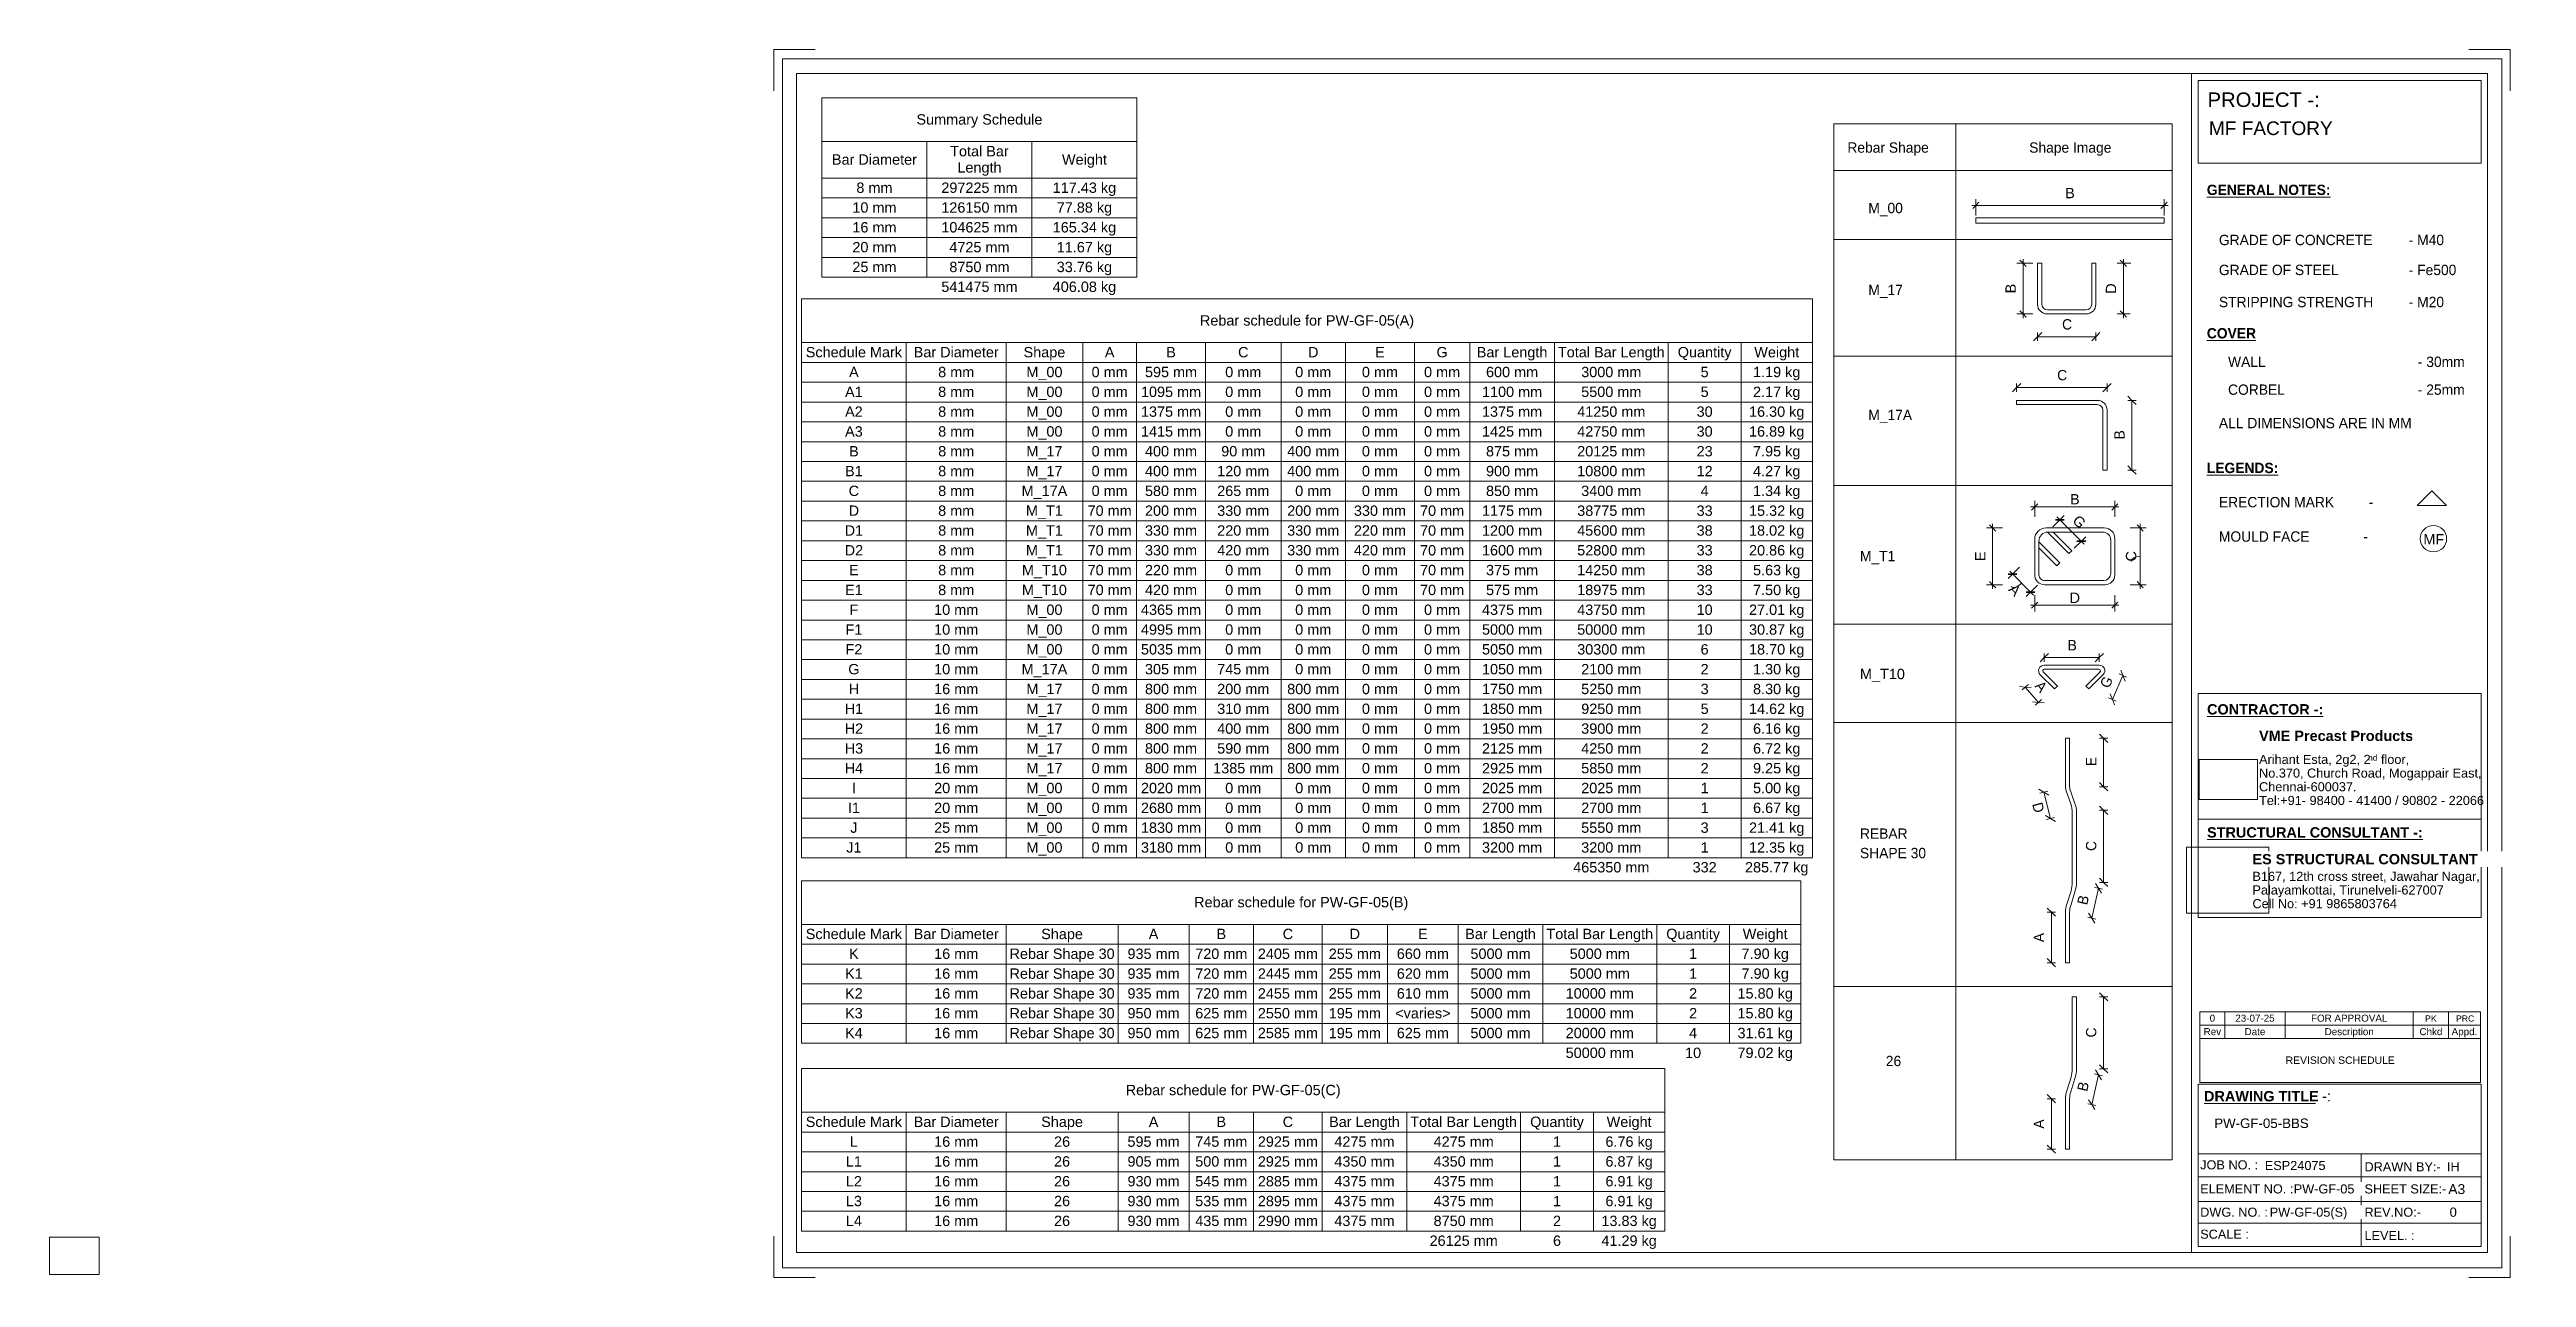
# Paper-space layout 'Layout1' of a CAD drawing. Header units: millimetres. Extents: x 0 to 599, y -1 to 296.
import ezdxf

# ---------------------------------------------------------------- set-up
doc = ezdxf.new("R2010")
doc.units = ezdxf.units.MM
for name, color, linetype, lineweight in [('A-ANNO-DIMS', 211, 'Continuous', 9), ('A-ANNO-DIMS-1', 211, 'Continuous', 9), ('A-DETL-MBND', 5, 'Continuous', 18), ('A-DETL-THIN', 151, 'Continuous', 18), ('G-ANNO-SCHD', 231, 'Continuous', 9), ('G-ANNO-TEXT', 231, 'Continuous', 9), ('G-ANNO-TTLB', 6, 'Continuous', 9), ('G-ANNO-TTLB-MEDM', 33, 'Continuous', 9), ('G-ANNO-TTLB-THIN', 151, 'Continuous', 9)]:
    doc.layers.add(name, color=color, linetype=linetype, lineweight=lineweight)
doc.styles.add('Arial', font='arial.ttf', dxfattribs={"height": 3.5})
doc.styles.add('Arial_1', font='arial.ttf', dxfattribs={"height": 2.2})
doc.styles.add('Arial_10', font='arial.ttf', dxfattribs={"height": 1.7})
doc.styles.add('Arial_2', font='arial.ttf', dxfattribs={"height": 2.4})
doc.styles.add('Arial_3', font='arial.ttf', dxfattribs={"height": 2.5})
doc.styles.add('Arial_4', font='arial.ttf', dxfattribs={"height": 1.42976})
doc.styles.add('Arial_5', font='arial.ttf', dxfattribs={"height": 2.25})
doc.styles.add('Arial_6', font='arial.ttf', dxfattribs={"height": 3.3})
doc.styles.add('Arial_7', font='arial.ttf', dxfattribs={"height": 2.3})
doc.styles.add('Arial_8', font='arial.ttf', dxfattribs={"height": 1.5})
doc.styles.add('Arial_9', font='arial.ttf', dxfattribs={"height": 1.8})
doc.styles.add('Arial_B', font='arialbd.ttf', dxfattribs={"height": 2.5})
doc.styles.add('Nirmala UI Semilight', font='NirmalaS.ttf', dxfattribs={"height": 2.5})
doc.styles.add('Nirmala UI Semilight_B', font='', dxfattribs={"height": 2.5})
doc.styles.get('Nirmala UI Semilight_B').set_extended_font_data('Nirmala UI Semilight', bold=True)
doc.dimstyles.new('Arrow_Filled_-_2_5_NI_UI', dxfattribs={"dimscale": 304.8, "dimtxt": 2.61841, "dimasz": 0.006562, "dimexe": 0.003281, "dimexo": 0.0625, "dimgap": 0.003281, "dimtad": 1, "dimdec": 0, "dimzin": 0, "dimdsep": 46, "dimtxsty": 'Nirmala UI Semilight', "dimblk1": 'OBLIQUE', "dimblk2": 'OBLIQUE', "dimsah": 1, "dimcen": 0.09, "dimazin": 0, "dimtfac": 1, "dimtdec": 4, "dimtix": 1, "dimtmove": 0, "dimatfit": 3, "dimfxl": 0.003281, "dimfxlon": 1, "dimtvp": 1, "dimtolj": 1, "dimtzin": 0, "dimarcsym": 2})
doc.dimstyles.new('Arrow_Filled_-_2_5_NI_UI_1', dxfattribs={"dimscale": 304.8, "dimtxt": 2.61841, "dimasz": 0.006562, "dimexe": 0.003281, "dimexo": 0.0625, "dimgap": 0.003281, "dimtad": 1, "dimdec": 0, "dimzin": 0, "dimdsep": 46, "dimtxsty": 'Nirmala UI Semilight', "dimblk1": 'OBLIQUE', "dimblk2": 'OBLIQUE', "dimsah": 1, "dimcen": 0.09, "dimazin": 0, "dimtfac": 1, "dimtdec": 4, "dimtix": 1, "dimtmove": 2, "dimatfit": 3, "dimfxl": 0.003281, "dimfxlon": 1, "dimtvp": 1, "dimtolj": 1, "dimtzin": 0, "dimarcsym": 2})
doc.dimstyles.new('Diagonal_-_2_5mm_Arial', dxfattribs={"dimscale": 304.8, "dimtxt": 2.550648, "dimasz": 0.004921, "dimexe": 0.004921, "dimexo": 0.0625, "dimgap": 0.003281, "dimtad": 1, "dimdec": 0, "dimzin": 0, "dimdsep": 46, "dimtxsty": 'Arial_3', "dimblk1": 'OBLIQUE', "dimblk2": 'OBLIQUE', "dimsah": 1, "dimcen": 0.09, "dimdle": 0.003281, "dimazin": 0, "dimtfac": 1, "dimtdec": 4, "dimtix": 1, "dimtmove": 0, "dimatfit": 3, "dimfxl": 0.007874, "dimfxlon": 1, "dimtvp": 1, "dimtolj": 1, "dimtzin": 0, "dimarcsym": 2})
doc.dimstyles.new('Diagonal_-_2_5mm_Arial_1', dxfattribs={"dimscale": 304.8, "dimtxt": 2.550648, "dimasz": 0.004921, "dimexe": 0.004921, "dimexo": 0.0625, "dimgap": 0.003281, "dimtad": 1, "dimdec": 0, "dimzin": 0, "dimdsep": 46, "dimtxsty": 'Arial_3', "dimblk1": 'OBLIQUE', "dimblk2": 'OBLIQUE', "dimsah": 1, "dimcen": 0.09, "dimdle": 0.003281, "dimazin": 0, "dimtfac": 1, "dimtdec": 4, "dimtix": 1, "dimtmove": 2, "dimatfit": 3, "dimfxl": 0.007874, "dimfxlon": 1, "dimtvp": 1, "dimtolj": 1, "dimtzin": 0, "dimarcsym": 2})
doc.dimstyles.new('Diagonal_-_2_5mm_Arial_2', dxfattribs={"dimscale": 304.8, "dimtxt": 2.550648, "dimasz": 0.004921, "dimexe": 0.004921, "dimexo": 0.004921, "dimgap": 0.003281, "dimtad": 1, "dimdec": 0, "dimzin": 0, "dimdsep": 46, "dimtxsty": 'Arial_3', "dimblk1": 'OBLIQUE', "dimblk2": 'OBLIQUE', "dimsah": 1, "dimcen": 0.09, "dimdle": 0.003281, "dimazin": 0, "dimtfac": 1, "dimtdec": 4, "dimtix": 1, "dimtmove": 0, "dimatfit": 3, "dimfxl": 1, "dimtvp": 1, "dimtfill": 1, "dimtolj": 1, "dimtzin": 0, "dimarcsym": 2})
doc.dimstyles.new('Diagonal_-_2_5mm_Arial_3', dxfattribs={"dimscale": 304.8, "dimtxt": 2.550648, "dimasz": 0.004921, "dimexe": 0.004921, "dimexo": 0.0625, "dimgap": 0.003281, "dimtad": 1, "dimdec": 0, "dimzin": 0, "dimdsep": 46, "dimtxsty": 'Arial_3', "dimblk1": 'OBLIQUE', "dimblk2": 'OBLIQUE', "dimsah": 1, "dimcen": 0.09, "dimdle": 0.003281, "dimazin": 0, "dimtfac": 1, "dimtdec": 4, "dimtix": 1, "dimtmove": 1, "dimatfit": 3, "dimfxl": 0.007874, "dimfxlon": 1, "dimtvp": 1, "dimtolj": 1, "dimtzin": 0, "dimarcsym": 2})
picture_1 = doc.add_image_def('image1.jpg', size_in_pixel=(996, 686))
picture_2 = doc.add_image_def('image2.jpg', size_in_pixel=(1600, 1280))

# ---------------------------------------------------------------- blocks, each defined once
blk = doc.blocks.new('ES-Landscape-A3 - ES-Landscape-A3-502445-PW-GF-05-BBS')
at = {"layer": 'G-ANNO-TTLB'}
for p, q in [((175.24, 296.27), (185.24, 296.27)), ((175.24, 296.27), (175.24, 286.27)), ((595.24, 296.27), (585.24, 296.27)), ((595.24, 296.27), (595.24, 286.27)), ((519.77, 140.54), (588.2, 140.54)), ((519.77, 86.33), (519.77, 140.54)), ((588.2, 86.33), (588.2, 140.54)), ((519.77, 110.14), (588.2, 110.14)), ((519.77, 6.78), (519.77, 46.03)), ((588.2, 6.78), (588.2, 46.03)), ((559.23, 29.2), (559.23, 6.78)), ((175.24, -0.73), (175.24, 9.27)), ((595.24, -0.73), (595.24, 9.27)), ((175.24, -0.73), (185.24, -0.73)), ((595.24, -0.73), (585.24, -0.73))]:
    blk.add_line(p, q, dxfattribs=at)
at = {"layer": 'G-ANNO-TTLB-MEDM'}
for p, q in [((180.73, 290.44), (180.73, 5.31)), ((180.73, 290.44), (589.79, 290.44)), ((518.17, 290.44), (518.17, 5.31)), ((519.77, 268.77), (519.77, 288.77)), ((519.77, 288.77), (588.2, 288.77)), ((588.2, 288.77), (588.2, 268.77)), ((589.79, 290.44), (589.79, 5.31)), ((588.2, 268.77), (519.77, 268.77)), ((519.77, 86.33), (588.2, 86.33)), ((519.77, 6.78), (588.2, 6.78)), ((180.73, 5.31), (589.79, 5.31))]:
    blk.add_line(p, q, dxfattribs=at)
at = {"layer": 'G-ANNO-TTLB-THIN'}
for p, q in [((177.29, 294.03), (177.29, 1.56)), ((593.23, 294.03), (177.29, 294.03)), ((593.23, 1.56), (593.23, 294.03)), ((519.77, 46.03), (588.2, 46.03)), ((519.77, 29.2), (588.2, 29.2)), ((519.77, 23.64), (588.2, 23.64)), ((519.77, 17.68), (588.2, 17.68)), ((519.77, 12.43), (588.2, 12.43)), ((177.29, 1.56), (593.23, 1.56))]:
    blk.add_line(p, q, dxfattribs=at)
at = {"layer": 'G-ANNO-TTLB', "char_height": 2.2, "attachment_point": 1, "style": 'Arial_1'}
for s, insert, width in [('No.370, Church Road, Mogappair East,', (534.5, 122.37), 63.4135), ('Tel:+91- 98400 - 41400 / 90802 - 22066 ', (534.5, 115.75), 65.2574), ('Chennai-600037.', (534.5, 119.06), 27.6582), ('Cell No: +91 9865803764', (532.9, 90.79), 41.0464), ('Palayamkottai, Tirunelveli-627007', (532.9, 94.09), 54.4346), ('JOB NO. :', (520.26, 27.61), 16.5949), ('DRAWN BY:-', (560, 27.14), 21.7257), ('ELEMENT NO. :', (520.26, 21.79), 26.5359), ('SHEET SIZE:-', (560, 21.79), 23.2489), ('DWG. NO. :', (520.26, 16.16), 19.481), ('REV.NO:-', (560, 16.16), 16.0338), ('SCALE :', (520.26, 10.84), 13.8692), ('LEVEL. :', (560, 10.53), 14.3502)]:
    blk.add_mtext(s, dxfattribs=dict(at, insert=insert, width=width))
at = {"layer": 'G-ANNO-TTLB'}
image = blk.add_image(picture_1, insert=(520, 114.84), size_in_units=(14.11, 9.72), dxfattribs=at)
image.dxf.flags = 7
image = blk.add_image(picture_2, insert=(516.95, 87.39), size_in_units=(19.92, 15.93), dxfattribs=at)
image.dxf.flags = 7
at = {"layer": 'G-ANNO-TTLB', "attachment_point": 1, "bg_fill": 3, "box_fill_scale": 1.25, "bg_fill_color": 256, "bg_fill_true_color": 13158600, "bg_fill_transparency": 0}
for s, insert, char_height, width, style in [('PROJECT -:', (522.05, 285.89), 3.5, 33.3502, 'Arial'), ('\\LCONTRACTOR -:', (521.92, 137.94), 2.5, 33.9114, 'Arial_B'), ('\\LSTRUCTURAL CONSULTANT -:', (521.92, 108.18), 2.5, 62.8523, 'Arial_B'), ('\\LDRAWING TITLE', (521.19, 44.36), 2.5, 33.4304, 'Arial_B'), ('A3', (580.27, 21.84), 2.4, 4.9705, 'Arial_2')]:
    blk.add_mtext(s, dxfattribs=dict(at, insert=insert, char_height=char_height, width=width, style=style))
at = {"layer": 'G-ANNO-TTLB', "char_height": 2.5, "attachment_point": 1, "style": 'Arial_B', "bg_fill": 3, "box_fill_scale": 1.25, "bg_fill_color": 256, "bg_fill_true_color": 13158600, "bg_fill_transparency": 0}
for s, insert, width in [('VME Precast Products', (534.5, 131.53), 45.135), ('ES STRUCTURAL CONSULTANT', (532.9, 101.7), 65.6582), ('\\fArial|b1|i0|c0|p34|; ', (548.78, 44.36), 1.2025)]:
    blk.add_mtext(s, dxfattribs=dict(at, insert=insert, width=width))
at = {"layer": 'G-ANNO-TTLB', "attachment_point": 1}
for s, insert, char_height, width, style in [('Arihant Esta, 2g2, 2', (534.5, 125.68), 2.2, 31.9873, 'Arial_1'), ('nd', (560.89, 125.72), 1.43, 2.7257, 'Arial_4'), (' floor,', (563.14, 125.68), 2.2, 9.1392, 'Arial_1'), ('B167, 12th cross street, Jawahar Nagar,', (532.9, 97.4), 2.2, 65.1772, 'Arial_1')]:
    blk.add_mtext(s, dxfattribs=dict(at, insert=insert, char_height=char_height, width=width, style=style))
at = {"layer": 'G-ANNO-TTLB', "insert": (549.77, 44.36), "char_height": 2.5, "width": 2.6456, "attachment_point": 1, "style": 'Arial_3', "bg_fill": 3, "box_fill_scale": 1.25, "bg_fill_color": 256, "bg_fill_true_color": 13158600, "bg_fill_transparency": 0}
blk.add_mtext('-:', dxfattribs=at)
blk = doc.blocks.new('DIMBLOCK1-PW-GF-05-BBS')
at = {"layer": 'A-ANNO-DIMS-1'}
for p, q in [((464.99, 258.57), (512.51, 258.57)), ((465.99, 258.57), (465.99, 260.07)), ((465.99, 258.57), (465.99, 256.17)), ((511.51, 258.57), (511.51, 260.07)), ((511.51, 258.57), (511.51, 256.17))]:
    blk.add_line(p, q, dxfattribs=at)
at = {"layer": 'A-ANNO-DIMS-1', "lineweight": 35}
for p, q in [((465.99, 258.57), (465.24, 257.82)), ((465.99, 258.57), (466.74, 259.32)), ((511.51, 258.57), (510.76, 257.82)), ((511.51, 258.57), (512.26, 259.32))]:
    blk.add_line(p, q, dxfattribs=at)
at = {"layer": 'A-ANNO-DIMS-1', "color": 0, "insert": (487.59, 262.81), "char_height": 2.5, "width": 2.7782, "attachment_point": 1, "line_spacing_factor": 0.941778, "style": 'Arial_3'}
blk.add_mtext('B', dxfattribs=at)
blk = doc.blocks.new('_Oblique')
at = {"color": 0, "linetype": 'ByBlock', "lineweight": -2}
blk.add_line((-0.5, -0.5), (0.5, 0.5), dxfattribs=at)
blk = doc.blocks.new('DIMBLOCK2-PW-GF-05-BBS')
at = {"layer": 'A-ANNO-DIMS-1'}
for p, q in [((477.4, 244.58), (475.9, 244.58)), ((477.4, 231.33), (477.4, 245.58)), ((477.4, 244.58), (479.8, 244.58)), ((477.4, 232.33), (475.9, 232.33)), ((477.4, 232.33), (479.8, 232.33))]:
    blk.add_line(p, q, dxfattribs=at)
at = {"layer": 'A-ANNO-DIMS-1', "lineweight": 35}
for p, q in [((477.4, 244.58), (476.65, 245.33)), ((477.4, 244.58), (478.15, 243.83)), ((477.4, 232.33), (476.65, 233.08)), ((477.4, 232.33), (478.15, 231.58))]:
    blk.add_line(p, q, dxfattribs=at)
at = {"layer": 'A-ANNO-DIMS-1', "color": 0, "insert": (473.15, 237.3), "char_height": 2.5, "width": 2.7782, "attachment_point": 1, "rotation": 90, "line_spacing_factor": 0.941778, "style": 'Arial_3'}
blk.add_mtext('B', dxfattribs=at)
blk = doc.blocks.new('DIMBLOCK3-PW-GF-05-BBS')
at = {"layer": 'A-ANNO-DIMS-1'}
for p, q in [((501.67, 244.58), (500.17, 244.58)), ((501.67, 245.58), (501.67, 231.33)), ((501.67, 244.58), (503.48, 244.58)), ((501.67, 232.33), (500.17, 232.33)), ((501.67, 232.33), (503.36, 232.33))]:
    blk.add_line(p, q, dxfattribs=at)
at = {"layer": 'A-ANNO-DIMS-1', "lineweight": 35}
for p, q in [((501.67, 244.58), (500.92, 245.33)), ((501.67, 244.58), (502.42, 243.83)), ((501.67, 232.33), (500.92, 233.08)), ((501.67, 232.33), (502.42, 231.58))]:
    blk.add_line(p, q, dxfattribs=at)
at = {"layer": 'A-ANNO-DIMS-1', "color": 0, "insert": (497.43, 237.2), "char_height": 2.5, "width": 3.0137, "attachment_point": 1, "rotation": 90, "line_spacing_factor": 0.941778, "style": 'Arial_3', "bg_fill": 3, "box_fill_scale": 1.25, "bg_fill_color": 256, "bg_fill_true_color": 13158600, "bg_fill_transparency": 0}
blk.add_mtext('D', dxfattribs=at)
blk = doc.blocks.new('DIMBLOCK4-PW-GF-05-BBS')
at = {"layer": 'A-ANNO-DIMS-1'}
for p, q in [((475.85, 214.51), (474.85, 213.51)), ((475.85, 214.51), (476.85, 215.51)), ((475.85, 214.51), (475.85, 215.51)), ((475.85, 214.51), (497.72, 214.51)), ((475.85, 214.51), (475.85, 213.51)), ((497.72, 214.51), (496.72, 213.51)), ((497.72, 214.51), (498.72, 215.51)), ((497.72, 214.51), (497.72, 215.51)), ((497.72, 214.51), (497.72, 213.51))]:
    blk.add_line(p, q, dxfattribs=at)
at = {"layer": 'A-ANNO-DIMS-1', "color": 0, "insert": (485.66, 218.77), "char_height": 2.5, "width": 2.6851, "attachment_point": 1, "line_spacing_factor": 1.142579, "style": 'Nirmala UI Semilight'}
blk.add_mtext('C', dxfattribs=at)
blk = doc.blocks.new('DIMBLOCK5-PW-GF-05-BBS')
at = {"layer": 'A-ANNO-DIMS-1'}
for p, q in [((503.75, 211.4), (502.75, 212.4)), ((503.75, 211.4), (502.75, 211.4)), ((503.75, 194.56), (503.75, 211.4)), ((503.75, 211.4), (504.75, 210.4)), ((503.75, 211.4), (504.75, 211.4)), ((503.75, 194.56), (502.75, 195.56)), ((503.75, 194.56), (502.75, 194.56)), ((503.75, 194.56), (504.75, 193.56)), ((503.75, 194.56), (504.75, 194.56))]:
    blk.add_line(p, q, dxfattribs=at)
at = {"layer": 'A-ANNO-DIMS-1', "color": 0, "insert": (499.48, 201.98), "char_height": 2.5, "width": 2.3994, "attachment_point": 1, "rotation": 90, "line_spacing_factor": 1.142579, "style": 'Nirmala UI Semilight'}
blk.add_mtext('B', dxfattribs=at)
blk = doc.blocks.new('DIMBLOCK6-PW-GF-05-BBS')
at = {"layer": 'A-ANNO-DIMS-1'}
for p, q in [((480.92, 226.8), (481.92, 227.8)), ((480.92, 226.8), (480.92, 227.8)), ((495.01, 226.8), (496.01, 227.8)), ((495.01, 226.8), (495.01, 227.8)), ((480.92, 226.8), (479.92, 225.8)), ((480.92, 226.8), (495.01, 226.8)), ((480.92, 226.8), (480.92, 225.8)), ((495.01, 226.8), (494.01, 225.8)), ((495.01, 226.8), (495.01, 225.8))]:
    blk.add_line(p, q, dxfattribs=at)
at = {"layer": 'A-ANNO-DIMS-1', "color": 0, "insert": (486.85, 231.06), "char_height": 2.5, "width": 2.6851, "attachment_point": 1, "line_spacing_factor": 1.142579, "style": 'Nirmala UI Semilight'}
blk.add_mtext('C', dxfattribs=at)
blk = doc.blocks.new('DIMBLOCK7-PW-GF-05-BBS')
at = {"layer": 'A-ANNO-DIMS-1'}
for p, q in [((480.24, 185.64), (480.24, 187.14)), ((499.61, 185.64), (499.61, 187.14)), ((479.24, 185.64), (500.61, 185.64)), ((480.24, 185.64), (480.24, 183.24)), ((499.61, 185.64), (499.61, 183.24))]:
    blk.add_line(p, q, dxfattribs=at)
at = {"layer": 'A-ANNO-DIMS-1', "lineweight": 35}
for p, q in [((480.24, 185.64), (480.99, 186.39)), ((499.61, 185.64), (500.36, 186.39)), ((480.24, 185.64), (479.49, 184.89)), ((499.61, 185.64), (498.86, 184.89))]:
    blk.add_line(p, q, dxfattribs=at)
at = {"layer": 'A-ANNO-DIMS-1', "color": 0, "insert": (488.77, 188.76), "char_height": 2.5, "width": 2.7782, "attachment_point": 1, "line_spacing_factor": 0.941778, "style": 'Arial_3'}
blk.add_mtext('B', dxfattribs=at)
blk = doc.blocks.new('DIMBLOCK8-PW-GF-05-BBS')
at = {"layer": 'A-ANNO-DIMS-1'}
for p, q in [((470.05, 180.57), (468.55, 180.57)), ((470.05, 165.82), (470.05, 181.57)), ((470.05, 180.57), (472.45, 180.57)), ((470.05, 166.82), (468.55, 166.82)), ((470.05, 166.82), (472.45, 166.82))]:
    blk.add_line(p, q, dxfattribs=at)
at = {"layer": 'A-ANNO-DIMS-1', "lineweight": 35}
for p, q in [((470.05, 180.57), (469.3, 181.32)), ((470.05, 180.57), (470.8, 179.82)), ((470.05, 166.82), (469.3, 167.57)), ((470.05, 166.82), (470.8, 166.07))]:
    blk.add_line(p, q, dxfattribs=at)
at = {"layer": 'A-ANNO-DIMS-1', "color": 0, "insert": (465.81, 172.54), "char_height": 2.5, "width": 2.7782, "attachment_point": 1, "rotation": 90, "line_spacing_factor": 0.941778, "style": 'Arial_3'}
blk.add_mtext('E', dxfattribs=at)
blk = doc.blocks.new('DIMBLOCK9-PW-GF-05-BBS')
at = {"layer": 'A-ANNO-DIMS-1'}
for p, q in [((479.24, 161.89), (500.61, 161.89)), ((480.24, 161.89), (480.24, 164.29)), ((480.24, 161.89), (480.24, 160.39)), ((499.61, 161.89), (499.61, 164.29)), ((499.61, 161.89), (499.61, 160.39))]:
    blk.add_line(p, q, dxfattribs=at)
at = {"layer": 'A-ANNO-DIMS-1', "lineweight": 35}
for p, q in [((480.24, 161.89), (479.49, 161.14)), ((480.24, 161.89), (480.99, 162.64)), ((499.61, 161.89), (498.86, 161.14)), ((499.61, 161.89), (500.36, 162.64))]:
    blk.add_line(p, q, dxfattribs=at)
at = {"layer": 'A-ANNO-DIMS-1', "color": 0, "insert": (488.67, 164.91), "char_height": 2.5, "width": 3.0137, "attachment_point": 1, "line_spacing_factor": 0.941778, "style": 'Arial_3'}
blk.add_mtext('D', dxfattribs=at)
blk = doc.blocks.new('DIMBLOCK10-PW-GF-05-BBS')
at = {"layer": 'A-ANNO-DIMS-1'}
for p, q in [((505.73, 180.57), (503.33, 180.57)), ((505.73, 181.57), (505.73, 165.82)), ((505.73, 180.57), (507.23, 180.57)), ((505.73, 166.82), (503.33, 166.82)), ((505.73, 166.82), (507.23, 166.82))]:
    blk.add_line(p, q, dxfattribs=at)
at = {"layer": 'A-ANNO-DIMS-1', "lineweight": 35}
for p, q in [((505.73, 180.57), (504.98, 181.32)), ((505.73, 180.57), (506.48, 179.82)), ((505.73, 166.82), (504.98, 167.57)), ((505.73, 166.82), (506.48, 166.07))]:
    blk.add_line(p, q, dxfattribs=at)
at = {"layer": 'A-ANNO-DIMS-1'}
blk.add_ellipse((505.73, 172.44), major_axis=(2.15, 0), ratio=0.58469, start_param=1.570796, end_param=3.141593, dxfattribs=at)
at = {"layer": 'A-ANNO-DIMS-1', "color": 0, "insert": (502.29, 172.44), "char_height": 2.5, "width": 3.0137, "attachment_point": 1, "rotation": 90, "line_spacing_factor": 0.941778, "style": 'Arial_3'}
blk.add_mtext('C', dxfattribs=at)
blk = doc.blocks.new('DIMBLOCK11-PW-GF-05-BBS')
at = {"layer": 'A-ANNO-DIMS-1', "lineweight": 35}
for p, q in [((474.87, 169.4), (473.81, 169.4)), ((474.87, 169.4), (475.93, 169.4)), ((479.22, 165.05), (478.16, 165.05)), ((479.22, 165.05), (480.28, 165.05))]:
    blk.add_line(p, q, dxfattribs=at)
at = {"layer": 'A-ANNO-DIMS-1'}
for p, q in [((474.87, 169.4), (473.81, 168.34)), ((479.93, 164.34), (474.17, 170.11)), ((474.87, 169.4), (476.57, 171.1)), ((479.22, 165.05), (478.16, 163.99)), ((479.22, 165.05), (480.92, 166.75))]:
    blk.add_line(p, q, dxfattribs=at)
blk.add_ellipse((476.23, 168.04), major_axis=(1.68, 1.68), ratio=0.487907, start_param=3.141593, end_param=4.712389, dxfattribs=at)
at = {"layer": 'A-ANNO-DIMS-1', "color": 0, "insert": (475.46, 167.27), "char_height": 2.5, "width": 2.7782, "attachment_point": 1, "rotation": 315, "line_spacing_factor": 0.941778, "style": 'Arial_3'}
blk.add_mtext('A', dxfattribs=at)
blk = doc.blocks.new('DIMBLOCK12-PW-GF-05-BBS')
at = {"layer": 'A-ANNO-DIMS-1'}
for p, q in [((486.29, 182.55), (484.6, 180.85)), ((492.21, 176.63), (485.59, 183.26)), ((486.29, 182.55), (487.35, 183.61)), ((491.51, 177.34), (489.81, 175.64)), ((491.51, 177.34), (492.57, 178.4))]:
    blk.add_line(p, q, dxfattribs=at)
at = {"layer": 'A-ANNO-DIMS-1', "lineweight": 35}
for p, q in [((486.29, 182.55), (485.23, 182.55)), ((486.29, 182.55), (487.35, 182.55)), ((491.51, 177.34), (490.45, 177.34)), ((491.51, 177.34), (492.57, 177.34))]:
    blk.add_line(p, q, dxfattribs=at)
at = {"layer": 'A-ANNO-DIMS-1', "color": 0, "insert": (490.94, 183.9), "char_height": 2.5, "width": 3.2491, "attachment_point": 1, "rotation": 315, "line_spacing_factor": 0.941778, "style": 'Arial_3'}
blk.add_mtext('G', dxfattribs=at)
blk = doc.blocks.new('DIMBLOCK13-PW-GF-05-BBS')
at = {"layer": 'A-ANNO-DIMS-1'}
for p, q in [((482.54, 149.2), (483.54, 150.2)), ((482.54, 149.2), (482.54, 150.2)), ((495.86, 149.2), (496.86, 150.2)), ((495.86, 149.2), (495.86, 150.2)), ((482.54, 149.2), (481.54, 148.2)), ((482.54, 149.2), (495.86, 149.2)), ((482.54, 149.2), (482.54, 148.2)), ((495.86, 149.2), (494.86, 148.2)), ((495.86, 149.2), (495.86, 148.2))]:
    blk.add_line(p, q, dxfattribs=at)
at = {"layer": 'A-ANNO-DIMS-1', "color": 0, "insert": (488.2, 153.46), "char_height": 2.5, "width": 2.3994, "attachment_point": 1, "line_spacing_factor": 1.142579, "style": 'Nirmala UI Semilight'}
blk.add_mtext('B', dxfattribs=at)
blk = doc.blocks.new('DIMBLOCK14-PW-GF-05-BBS')
at = {"layer": 'A-ANNO-DIMS-1'}
for p, q in [((477.94, 142.06), (476.53, 142.17)), ((477.94, 142.06), (477.19, 141.41)), ((477.94, 142.06), (478.7, 142.71)), ((481.11, 138.38), (477.94, 142.06)), ((477.94, 142.06), (479.35, 141.95)), ((481.11, 138.38), (479.7, 138.48)), ((481.11, 138.38), (480.35, 137.72)), ((481.11, 138.38), (481.87, 139.03)), ((481.11, 138.38), (482.52, 138.27))]:
    blk.add_line(p, q, dxfattribs=at)
at = {"layer": 'A-ANNO-DIMS-1', "color": 0, "insert": (482.01, 143.86), "char_height": 2.5, "width": 2.7422, "attachment_point": 1, "rotation": 310.67704, "line_spacing_factor": 1.142579, "style": 'Nirmala UI Semilight'}
blk.add_mtext('A', dxfattribs=at)
blk = doc.blocks.new('DIMBLOCK15-PW-GF-05-BBS')
at = {"layer": 'A-ANNO-DIMS-1'}
for p, q in [((499.02, 139.1), (501.56, 144.86)), ((501.56, 144.86), (500.64, 145.26)), ((501.56, 144.86), (501.05, 146.17)), ((501.56, 144.86), (502.07, 143.54)), ((501.56, 144.86), (502.47, 144.45)), ((499.02, 139.1), (498.1, 139.5)), ((499.02, 139.1), (498.51, 140.42)), ((499.02, 139.1), (499.53, 137.78)), ((499.02, 139.1), (499.93, 138.7))]:
    blk.add_line(p, q, dxfattribs=at)
at = {"layer": 'A-ANNO-DIMS-1', "color": 0, "insert": (495.9, 142.59), "char_height": 2.5, "width": 2.9136, "attachment_point": 1, "rotation": 66.15853, "line_spacing_factor": 1.142579, "style": 'Nirmala UI Semilight'}
blk.add_mtext('G', dxfattribs=at)
blk = doc.blocks.new('DIMBLOCK16-PW-GF-05-BBS')
at = {"layer": 'A-ANNO-DIMS-1'}
for p, q in [((484.26, 87.62), (483.26, 88.62)), ((484.26, 87.62), (483.26, 87.62)), ((484.26, 75.41), (484.26, 87.62)), ((484.26, 87.62), (485.26, 86.62)), ((484.26, 87.62), (485.26, 87.62)), ((484.26, 75.41), (483.26, 76.41)), ((484.26, 75.41), (483.26, 75.41)), ((484.26, 75.41), (485.26, 74.41)), ((484.26, 75.41), (485.26, 75.41))]:
    blk.add_line(p, q, dxfattribs=at)
at = {"layer": 'A-ANNO-DIMS-1', "color": 0, "insert": (480, 80.37), "char_height": 2.5, "width": 2.7422, "attachment_point": 1, "rotation": 90, "line_spacing_factor": 1.142579, "style": 'Nirmala UI Semilight'}
blk.add_mtext('A', dxfattribs=at)
blk = doc.blocks.new('DIMBLOCK17-PW-GF-05-BBS')
at = {"layer": 'A-ANNO-DIMS-1'}
for p, q in [((494.02, 86.18), (495.65, 93.4)), ((495.65, 93.4), (494.68, 93.63)), ((495.65, 93.4), (494.9, 94.6)), ((495.65, 93.4), (496.41, 92.21)), ((495.65, 93.4), (496.63, 93.18)), ((494.02, 86.18), (493.04, 86.4)), ((494.02, 86.18), (493.26, 87.38)), ((494.02, 86.18), (494.77, 84.99)), ((494.02, 86.18), (494.99, 85.96))]:
    blk.add_line(p, q, dxfattribs=at)
at = {"layer": 'A-ANNO-DIMS-1', "color": 0, "insert": (490.46, 89.76), "char_height": 2.5, "width": 2.3994, "attachment_point": 1, "rotation": 77.23618, "line_spacing_factor": 1.142579, "style": 'Nirmala UI Semilight'}
blk.add_mtext('B', dxfattribs=at)
blk = doc.blocks.new('DIMBLOCK18-PW-GF-05-BBS')
at = {"layer": 'A-ANNO-DIMS-1'}
for p, q in [((496.9, 129.68), (495.9, 130.68)), ((496.9, 129.68), (495.9, 129.68)), ((496.9, 117.98), (496.9, 129.68)), ((496.9, 129.68), (497.9, 128.68)), ((496.9, 129.68), (497.9, 129.68)), ((496.9, 117.98), (495.9, 118.98)), ((496.9, 117.98), (495.9, 117.98)), ((496.9, 117.98), (497.9, 116.98)), ((496.9, 117.98), (497.9, 117.98))]:
    blk.add_line(p, q, dxfattribs=at)
at = {"layer": 'A-ANNO-DIMS-1', "color": 0, "insert": (492.63, 122.92), "char_height": 2.5, "width": 2.1709, "attachment_point": 1, "rotation": 90, "line_spacing_factor": 1.142579, "style": 'Nirmala UI Semilight'}
blk.add_mtext('E', dxfattribs=at)
blk = doc.blocks.new('DIMBLOCK19-PW-GF-05-BBS')
at = {"layer": 'A-ANNO-DIMS-1'}
for p, q in [((482.41, 116.62), (481.19, 117.34)), ((482.41, 116.62), (481.44, 116.38)), ((482.41, 116.62), (483.37, 116.87)), ((482.41, 116.62), (484.04, 110.28)), ((482.41, 116.62), (483.62, 115.91)), ((484.04, 110.28), (482.82, 111)), ((484.04, 110.28), (483.07, 110.03)), ((484.04, 110.28), (485.01, 110.53)), ((484.04, 110.28), (485.26, 109.56))]:
    blk.add_line(p, q, dxfattribs=at)
at = {"layer": 'A-ANNO-DIMS-1', "color": 0, "insert": (482.01, 114.42), "char_height": 2.5, "width": 2.9707, "attachment_point": 1, "rotation": 284.44914, "line_spacing_factor": 1.142579, "style": 'Nirmala UI Semilight'}
blk.add_mtext('D', dxfattribs=at)
blk = doc.blocks.new('DIMBLOCK20-PW-GF-05-BBS')
at = {"layer": 'A-ANNO-DIMS-1'}
for p, q in [((496.9, 112.26), (495.9, 113.26)), ((496.9, 112.26), (495.9, 112.26)), ((496.9, 112.26), (496.9, 94.84)), ((496.9, 112.26), (497.9, 111.26)), ((496.9, 112.26), (497.9, 112.26)), ((496.9, 94.84), (495.9, 95.84)), ((496.9, 94.84), (495.9, 94.84)), ((496.9, 94.84), (497.9, 93.84)), ((496.9, 94.84), (497.9, 94.84))]:
    blk.add_line(p, q, dxfattribs=at)
at = {"layer": 'A-ANNO-DIMS-1', "color": 0, "insert": (492.63, 102.43), "char_height": 2.5, "width": 2.6851, "attachment_point": 1, "rotation": 90, "line_spacing_factor": 1.142579, "style": 'Nirmala UI Semilight'}
blk.add_mtext('C', dxfattribs=at)
blk = doc.blocks.new('DIMBLOCK21-PW-GF-05-BBS')
at = {"layer": 'A-ANNO-DIMS-1'}
for p, q in [((484.26, 42.51), (483.26, 43.51)), ((484.26, 42.51), (483.26, 42.51)), ((484.26, 30.31), (484.26, 42.51)), ((484.26, 42.51), (485.26, 41.51)), ((484.26, 42.51), (485.26, 42.51)), ((484.26, 30.31), (483.26, 31.31)), ((484.26, 30.31), (483.26, 30.31)), ((484.26, 30.31), (485.26, 29.31)), ((484.26, 30.31), (485.26, 30.31))]:
    blk.add_line(p, q, dxfattribs=at)
at = {"layer": 'A-ANNO-DIMS-1', "color": 0, "insert": (480, 35.27), "char_height": 2.5, "width": 2.7422, "attachment_point": 1, "rotation": 90, "line_spacing_factor": 1.142579, "style": 'Nirmala UI Semilight'}
blk.add_mtext('A', dxfattribs=at)
blk = doc.blocks.new('DIMBLOCK22-PW-GF-05-BBS')
at = {"layer": 'A-ANNO-DIMS-1'}
for p, q in [((494.02, 41.08), (495.65, 48.3)), ((495.65, 48.3), (494.68, 48.52)), ((495.65, 48.3), (494.9, 49.5)), ((495.65, 48.3), (496.41, 47.1)), ((495.65, 48.3), (496.63, 48.08)), ((494.02, 41.08), (493.26, 42.27)), ((494.02, 41.08), (493.04, 41.3)), ((494.02, 41.08), (494.77, 39.88)), ((494.02, 41.08), (494.99, 40.86))]:
    blk.add_line(p, q, dxfattribs=at)
at = {"layer": 'A-ANNO-DIMS-1', "color": 0, "insert": (490.46, 44.66), "char_height": 2.5, "width": 2.3994, "attachment_point": 1, "rotation": 77.23618, "line_spacing_factor": 1.142579, "style": 'Nirmala UI Semilight'}
blk.add_mtext('B', dxfattribs=at)
blk = doc.blocks.new('DIMBLOCK23-PW-GF-05-BBS')
at = {"layer": 'A-ANNO-DIMS-1'}
for p, q in [((496.9, 67.15), (495.9, 68.15)), ((496.9, 67.15), (495.9, 67.15)), ((496.9, 67.15), (496.9, 49.73)), ((496.9, 67.15), (497.9, 66.15)), ((496.9, 67.15), (497.9, 67.15)), ((496.9, 49.73), (495.9, 50.73)), ((496.9, 49.73), (495.9, 49.73)), ((496.9, 49.73), (497.9, 48.73)), ((496.9, 49.73), (497.9, 49.73))]:
    blk.add_line(p, q, dxfattribs=at)
at = {"layer": 'A-ANNO-DIMS-1', "color": 0, "insert": (492.63, 57.32), "char_height": 2.5, "width": 2.6851, "attachment_point": 1, "rotation": 90, "line_spacing_factor": 1.142579, "style": 'Nirmala UI Semilight'}
blk.add_mtext('C', dxfattribs=at)

psp = doc.layouts.get("Layout1")

# ---------------------------------------------------------------- linework, layer by layer
at = {"layer": 'A-DETL-MBND'}
for p, q in [((431.62, 267), (513.46, 267)), ((465.99, 255.6), (511.51, 255.6)), ((465.99, 255.6), (465.99, 254.3)), ((465.99, 254.3), (511.51, 254.3)), ((511.51, 255.6), (511.51, 254.3)), ((431.62, 157.29), (513.46, 157.29)), ((485, 141.62), (481.57, 145.04)), ((485.71, 142.33), (482.29, 145.74)), ((482.54, 147.37), (495.86, 147.37)), ((482.55, 146.37), (495.76, 146.37)), ((492.61, 142.33), (496.03, 145.74)), ((496.8, 145.1), (493.32, 141.62)), ((485, 141.62), (485.71, 142.33)), ((492.61, 142.33), (493.32, 141.62)), ((431.62, 133.54), (513.46, 133.54)), ((487.85, 116.99), (488.95, 113.81)), ((488.85, 117), (490.16, 113.22)), ((490.32, 67.15), (489.32, 67.15))]:
    psp.add_line(p, q, dxfattribs=at)
for centre, radius, start, end in [((482.54, 146.01), 1.37, 90, 225), ((482.55, 146), 0.37, 90, 225), ((495.76, 146), 0.37, 315, 90), ((495.86, 146.04), 1.33, 315, 90), ((490.72, 117.98), 3.04, 180, 199.11888), ((491.68, 117.98), 3, 180, 199.11888), ((482.68, 111.64), 6.64, 0, 19.11888), ((487.37, 112.26), 2.95, 0, 19.11888)]:
    psp.add_arc(centre, radius, start, end, dxfattribs=at)
at = {"layer": 'A-DETL-THIN'}
for p, q in [((431.62, 278.33), (513.46, 278.33)), ((431.62, 278.33), (431.62, 27.7)), ((461.16, 278.33), (461.16, 27.7)), ((513.46, 278.33), (513.46, 27.7)), ((431.62, 250.36), (513.46, 250.36)), ((480.92, 234.64), (480.92, 244.58)), ((480.92, 244.58), (481.92, 244.58)), ((481.92, 244.58), (481.92, 234.7)), ((494.01, 244.58), (494.01, 234.7)), ((495.01, 244.58), (494.01, 244.58)), ((495.01, 234.64), (495.01, 244.58)), ((492.7, 232.33), (483.23, 232.33)), ((483.3, 233.33), (492.63, 233.33)), ((431.62, 222.08), (513.46, 222.08)), ((475.85, 211.4), (495.41, 211.4)), ((475.85, 211.4), (475.85, 210.4)), ((495.37, 210.4), (475.85, 210.4)), ((496.72, 194.56), (496.72, 209.05)), ((497.72, 209.09), (497.72, 194.56)), ((496.72, 194.56), (497.72, 194.56)), ((431.62, 190.83), (513.46, 190.83)), ((576.32, 189.51), (572.78, 185.98)), ((572.78, 185.98), (579.86, 185.98)), ((579.86, 185.98), (576.32, 189.51)), ((482.99, 180.57), (497.07, 180.57)), ((480.24, 169.18), (480.24, 177.82)), ((481.24, 169.19), (481.24, 177.35)), ((481.24, 177.18), (486.3, 172.13)), ((481.24, 175.77), (485.59, 171.42)), ((483.3, 179.56), (488.52, 174.35)), ((483.46, 179.57), (496.68, 179.57)), ((484.71, 179.57), (489.23, 175.05)), ((488.52, 174.35), (489.23, 175.05)), ((498.61, 177.64), (498.61, 169.57)), ((499.61, 178.02), (499.61, 169.19)), ((496.86, 167.82), (482.61, 167.82)), ((485.59, 171.42), (486.3, 172.13)), ((497.24, 166.82), (482.6, 166.82)), ((487.68, 129.68), (487.68, 117.98)), ((487.68, 129.68), (488.68, 129.68)), ((488.68, 117.98), (488.68, 129.68)), ((489.32, 94.84), (489.32, 111.64)), ((490.32, 112.26), (490.32, 94.84)), ((487.98, 89.55), (489.01, 92.81)), ((489.96, 92.51), (488.93, 89.25)), ((487.68, 75.41), (487.68, 87.62)), ((488.68, 87.62), (488.68, 75.41)), ((487.68, 75.41), (488.68, 75.41)), ((431.62, 69.68), (513.46, 69.68)), ((489.32, 49.73), (489.32, 67.15)), ((490.32, 67.15), (490.32, 49.73)), ((487.68, 30.31), (487.68, 42.51)), ((487.98, 44.44), (489.01, 47.71)), ((488.68, 42.51), (488.68, 30.31)), ((489.96, 47.41), (488.93, 44.14)), ((487.68, 30.31), (488.68, 30.31)), ((431.62, 27.7), (513.46, 27.7))]:
    psp.add_line(p, q, dxfattribs=at)
psp.add_circle((576.67, 177.96), 3.2, dxfattribs=at)
for centre, radius, start, end in [((483.23, 234.64), 2.31, 180, 270), ((483.3, 234.7), 1.38, 180, 270), ((492.63, 234.7), 1.38, 270, 0), ((492.7, 234.64), 2.31, 270, 0), ((495.37, 209.05), 1.35, 0, 90), ((495.41, 209.09), 2.31, 360, 90), ((482.99, 177.82), 2.75, 90, 180), ((497.07, 178.02), 2.54, 360, 90), ((483.46, 177.35), 2.22, 90, 180), ((496.68, 177.64), 1.93, 0, 90), ((482.6, 169.18), 2.36, 180, 270), ((482.61, 169.19), 1.37, 180, 270), ((496.86, 169.57), 1.75, 270, 0), ((497.24, 169.19), 2.37, 270, 0), ((482.57, 94.84), 6.75, 342.52997, 360), ((482.57, 94.84), 7.75, 342.52997, 0), ((494.1, 87.62), 6.42, 162.52997, 180), ((494.1, 87.62), 5.42, 162.52997, 180), ((482.57, 49.73), 6.75, 342.52997, 360), ((482.57, 49.73), 7.75, 342.52997, 0), ((494.1, 42.51), 6.42, 162.52997, 180), ((494.1, 42.51), 5.42, 162.52997, 180)]:
    psp.add_arc(centre, radius, start, end, dxfattribs=at)

# ---------------------------------------------------------------- viewports
at = {"layer": '0'}
psp.add_viewport(center=(6, 4.5), size=(12, 9), view_center_point=(6, 4.5), view_height=12, dxfattribs=at)

# ---------------------------------------------------------------- next in the draw order: block references
at = {"layer": 'G-ANNO-TTLB'}
psp.add_blockref('ES-Landscape-A3 - ES-Landscape-A3-502445-PW-GF-05-BBS', (0, 0), dxfattribs=at)

# ---------------------------------------------------------------- next in the draw order: linework, layer by layer
at = {"layer": 'A-DETL-THIN', "lineweight": 9}
for p, q in [((186.85, 284.58), (186.85, 274)), ((263.05, 284.58), (186.85, 284.58)), ((263.05, 274), (263.05, 284.58)), ((186.85, 274), (186.85, 265.16)), ((186.85, 274), (263.05, 274)), ((212.25, 274), (212.25, 265.16)), ((237.65, 274), (237.65, 265.16)), ((263.05, 274), (263.05, 265.16)), ((212.25, 265.16), (186.85, 265.16)), ((186.85, 265.16), (186.85, 260.37)), ((237.65, 265.16), (212.25, 265.16)), ((212.25, 265.16), (212.25, 260.37)), ((263.05, 265.16), (237.65, 265.16)), ((237.65, 265.16), (237.65, 260.37)), ((263.05, 265.16), (263.05, 260.37)), ((212.25, 260.37), (186.85, 260.37)), ((186.85, 260.37), (186.85, 255.58)), ((237.65, 260.37), (212.25, 260.37)), ((212.25, 260.37), (212.25, 255.58)), ((263.05, 260.37), (237.65, 260.37)), ((237.65, 260.37), (237.65, 255.58)), ((263.05, 260.37), (263.05, 255.58)), ((212.25, 255.58), (186.85, 255.58)), ((186.85, 255.58), (186.85, 250.79)), ((237.65, 255.58), (212.25, 255.58)), ((212.25, 255.58), (212.25, 250.79)), ((263.05, 255.58), (237.65, 255.58)), ((237.65, 255.58), (237.65, 250.79)), ((263.05, 255.58), (263.05, 250.79)), ((212.25, 250.79), (186.85, 250.79)), ((186.85, 250.79), (186.85, 246)), ((212.25, 246), (186.85, 246)), ((186.85, 246), (186.85, 241.2)), ((237.65, 250.79), (212.25, 250.79)), ((212.25, 250.79), (212.25, 246)), ((237.65, 246), (212.25, 246)), ((212.25, 246), (212.25, 241.2)), ((263.05, 250.79), (237.65, 250.79)), ((237.65, 250.79), (237.65, 246)), ((263.05, 246), (237.65, 246)), ((237.65, 246), (237.65, 241.2)), ((263.05, 250.79), (263.05, 246)), ((263.05, 246), (263.05, 241.2)), ((212.25, 241.2), (186.85, 241.2)), ((237.65, 241.2), (212.25, 241.2)), ((263.05, 241.2), (237.65, 241.2)), ((181.92, 235.96), (181.92, 225.38)), ((426.45, 235.96), (181.92, 235.96)), ((426.45, 225.38), (426.45, 235.96)), ((181.92, 225.38), (181.92, 220.59)), ((181.92, 225.38), (426.45, 225.38)), ((207.25, 225.38), (207.25, 220.59)), ((231.4, 225.38), (231.4, 220.59)), ((249.93, 225.38), (249.93, 220.59)), ((262.97, 225.38), (262.97, 220.59)), ((279.64, 225.38), (279.64, 220.59)), ((297.9, 225.38), (297.9, 220.59)), ((313.51, 225.38), (313.51, 220.59)), ((330.17, 225.38), (330.17, 220.59)), ((343.57, 225.38), (343.57, 220.59)), ((364.03, 225.38), (364.03, 220.59)), ((391.57, 225.38), (391.57, 220.59)), ((409.19, 225.38), (409.19, 220.59)), ((426.45, 225.38), (426.45, 220.59)), ((207.25, 220.59), (181.92, 220.59)), ((181.92, 220.59), (181.92, 215.8)), ((207.25, 215.8), (181.92, 215.8)), ((181.92, 215.8), (181.92, 211)), ((231.4, 220.59), (207.25, 220.59)), ((207.25, 220.59), (207.25, 215.8)), ((231.4, 215.8), (207.25, 215.8)), ((207.25, 215.8), (207.25, 211)), ((249.93, 220.59), (231.4, 220.59)), ((231.4, 220.59), (231.4, 215.8)), ((249.93, 215.8), (231.4, 215.8)), ((231.4, 215.8), (231.4, 211)), ((262.97, 220.59), (249.93, 220.59)), ((249.93, 220.59), (249.93, 215.8)), ((262.97, 215.8), (249.93, 215.8)), ((249.93, 215.8), (249.93, 211)), ((279.64, 220.59), (262.97, 220.59)), ((262.97, 220.59), (262.97, 215.8)), ((279.64, 215.8), (262.97, 215.8)), ((262.97, 215.8), (262.97, 211)), ((297.9, 220.59), (279.64, 220.59)), ((279.64, 220.59), (279.64, 215.8)), ((297.9, 215.8), (279.64, 215.8)), ((279.64, 215.8), (279.64, 211)), ((313.51, 220.59), (297.9, 220.59)), ((297.9, 220.59), (297.9, 215.8)), ((313.51, 215.8), (297.9, 215.8)), ((297.9, 215.8), (297.9, 211)), ((330.17, 220.59), (313.51, 220.59)), ((313.51, 220.59), (313.51, 215.8)), ((330.17, 215.8), (313.51, 215.8)), ((313.51, 215.8), (313.51, 211)), ((343.57, 220.59), (330.17, 220.59)), ((330.17, 220.59), (330.17, 215.8)), ((343.57, 215.8), (330.17, 215.8)), ((330.17, 215.8), (330.17, 211)), ((364.03, 220.59), (343.57, 220.59)), ((343.57, 220.59), (343.57, 215.8)), ((364.03, 215.8), (343.57, 215.8)), ((343.57, 215.8), (343.57, 211)), ((391.57, 220.59), (364.03, 220.59)), ((364.03, 220.59), (364.03, 215.8)), ((391.57, 215.8), (364.03, 215.8)), ((364.03, 215.8), (364.03, 211)), ((409.19, 220.59), (391.57, 220.59)), ((391.57, 220.59), (391.57, 215.8)), ((409.19, 215.8), (391.57, 215.8)), ((391.57, 215.8), (391.57, 211)), ((426.45, 220.59), (409.19, 220.59)), ((409.19, 220.59), (409.19, 215.8)), ((426.45, 215.8), (409.19, 215.8)), ((409.19, 215.8), (409.19, 211)), ((426.45, 220.59), (426.45, 215.8)), ((426.45, 215.8), (426.45, 211)), ((207.25, 211), (181.92, 211)), ((181.92, 211), (181.92, 206.21)), ((231.4, 211), (207.25, 211)), ((207.25, 211), (207.25, 206.21)), ((249.93, 211), (231.4, 211)), ((231.4, 211), (231.4, 206.21)), ((262.97, 211), (249.93, 211)), ((249.93, 211), (249.93, 206.21)), ((279.64, 211), (262.97, 211)), ((262.97, 211), (262.97, 206.21)), ((297.9, 211), (279.64, 211)), ((279.64, 211), (279.64, 206.21)), ((313.51, 211), (297.9, 211)), ((297.9, 211), (297.9, 206.21)), ((330.17, 211), (313.51, 211)), ((313.51, 211), (313.51, 206.21)), ((343.57, 211), (330.17, 211)), ((330.17, 211), (330.17, 206.21)), ((364.03, 211), (343.57, 211)), ((343.57, 211), (343.57, 206.21)), ((391.57, 211), (364.03, 211)), ((364.03, 211), (364.03, 206.21)), ((409.19, 211), (391.57, 211)), ((391.57, 211), (391.57, 206.21)), ((426.45, 211), (409.19, 211)), ((409.19, 211), (409.19, 206.21)), ((426.45, 211), (426.45, 206.21)), ((207.25, 206.21), (181.92, 206.21)), ((181.92, 206.21), (181.92, 201.42)), ((231.4, 206.21), (207.25, 206.21)), ((207.25, 206.21), (207.25, 201.42)), ((249.93, 206.21), (231.4, 206.21)), ((231.4, 206.21), (231.4, 201.42)), ((262.97, 206.21), (249.93, 206.21)), ((249.93, 206.21), (249.93, 201.42)), ((279.64, 206.21), (262.97, 206.21)), ((262.97, 206.21), (262.97, 201.42)), ((297.9, 206.21), (279.64, 206.21)), ((279.64, 206.21), (279.64, 201.42)), ((313.51, 206.21), (297.9, 206.21)), ((297.9, 206.21), (297.9, 201.42)), ((330.17, 206.21), (313.51, 206.21)), ((313.51, 206.21), (313.51, 201.42)), ((343.57, 206.21), (330.17, 206.21)), ((330.17, 206.21), (330.17, 201.42)), ((364.03, 206.21), (343.57, 206.21)), ((343.57, 206.21), (343.57, 201.42)), ((391.57, 206.21), (364.03, 206.21)), ((364.03, 206.21), (364.03, 201.42)), ((409.19, 206.21), (391.57, 206.21)), ((391.57, 206.21), (391.57, 201.42)), ((426.45, 206.21), (409.19, 206.21)), ((409.19, 206.21), (409.19, 201.42)), ((426.45, 206.21), (426.45, 201.42)), ((207.25, 201.42), (181.92, 201.42)), ((181.92, 201.42), (181.92, 196.63)), ((231.4, 201.42), (207.25, 201.42)), ((207.25, 201.42), (207.25, 196.63)), ((249.93, 201.42), (231.4, 201.42)), ((231.4, 201.42), (231.4, 196.63)), ((262.97, 201.42), (249.93, 201.42)), ((249.93, 201.42), (249.93, 196.63)), ((279.64, 201.42), (262.97, 201.42)), ((262.97, 201.42), (262.97, 196.63)), ((297.9, 201.42), (279.64, 201.42)), ((279.64, 201.42), (279.64, 196.63)), ((313.51, 201.42), (297.9, 201.42)), ((297.9, 201.42), (297.9, 196.63)), ((330.17, 201.42), (313.51, 201.42)), ((313.51, 201.42), (313.51, 196.63)), ((343.57, 201.42), (330.17, 201.42)), ((330.17, 201.42), (330.17, 196.63)), ((364.03, 201.42), (343.57, 201.42)), ((343.57, 201.42), (343.57, 196.63)), ((391.57, 201.42), (364.03, 201.42)), ((364.03, 201.42), (364.03, 196.63)), ((409.19, 201.42), (391.57, 201.42)), ((391.57, 201.42), (391.57, 196.63)), ((426.45, 201.42), (409.19, 201.42)), ((409.19, 201.42), (409.19, 196.63)), ((426.45, 201.42), (426.45, 196.63)), ((207.25, 196.63), (181.92, 196.63)), ((181.92, 196.63), (181.92, 191.84)), ((207.25, 191.84), (181.92, 191.84)), ((181.92, 191.84), (181.92, 187.04)), ((231.4, 196.63), (207.25, 196.63)), ((207.25, 196.63), (207.25, 191.84)), ((231.4, 191.84), (207.25, 191.84)), ((207.25, 191.84), (207.25, 187.04)), ((249.93, 196.63), (231.4, 196.63)), ((231.4, 196.63), (231.4, 191.84)), ((249.93, 191.84), (231.4, 191.84)), ((231.4, 191.84), (231.4, 187.04)), ((262.97, 196.63), (249.93, 196.63)), ((249.93, 196.63), (249.93, 191.84)), ((262.97, 191.84), (249.93, 191.84)), ((249.93, 191.84), (249.93, 187.04)), ((279.64, 196.63), (262.97, 196.63)), ((262.97, 196.63), (262.97, 191.84)), ((279.64, 191.84), (262.97, 191.84)), ((262.97, 191.84), (262.97, 187.04)), ((297.9, 196.63), (279.64, 196.63)), ((279.64, 196.63), (279.64, 191.84)), ((297.9, 191.84), (279.64, 191.84)), ((279.64, 191.84), (279.64, 187.04)), ((313.51, 196.63), (297.9, 196.63)), ((297.9, 196.63), (297.9, 191.84)), ((313.51, 191.84), (297.9, 191.84)), ((297.9, 191.84), (297.9, 187.04)), ((330.17, 196.63), (313.51, 196.63)), ((313.51, 196.63), (313.51, 191.84)), ((330.17, 191.84), (313.51, 191.84)), ((313.51, 191.84), (313.51, 187.04)), ((343.57, 196.63), (330.17, 196.63)), ((330.17, 196.63), (330.17, 191.84)), ((343.57, 191.84), (330.17, 191.84)), ((330.17, 191.84), (330.17, 187.04)), ((364.03, 196.63), (343.57, 196.63)), ((343.57, 196.63), (343.57, 191.84)), ((364.03, 191.84), (343.57, 191.84)), ((343.57, 191.84), (343.57, 187.04)), ((391.57, 196.63), (364.03, 196.63)), ((364.03, 196.63), (364.03, 191.84)), ((391.57, 191.84), (364.03, 191.84)), ((364.03, 191.84), (364.03, 187.04)), ((409.19, 196.63), (391.57, 196.63)), ((391.57, 196.63), (391.57, 191.84)), ((409.19, 191.84), (391.57, 191.84)), ((391.57, 191.84), (391.57, 187.04)), ((426.45, 196.63), (409.19, 196.63)), ((409.19, 196.63), (409.19, 191.84)), ((426.45, 191.84), (409.19, 191.84)), ((409.19, 191.84), (409.19, 187.04)), ((426.45, 196.63), (426.45, 191.84)), ((426.45, 191.84), (426.45, 187.04)), ((207.25, 187.04), (181.92, 187.04)), ((181.92, 187.04), (181.92, 182.25)), ((231.4, 187.04), (207.25, 187.04)), ((207.25, 187.04), (207.25, 182.25)), ((249.93, 187.04), (231.4, 187.04)), ((231.4, 187.04), (231.4, 182.25)), ((262.97, 187.04), (249.93, 187.04)), ((249.93, 187.04), (249.93, 182.25)), ((279.64, 187.04), (262.97, 187.04)), ((262.97, 187.04), (262.97, 182.25)), ((297.9, 187.04), (279.64, 187.04)), ((279.64, 187.04), (279.64, 182.25)), ((313.51, 187.04), (297.9, 187.04)), ((297.9, 187.04), (297.9, 182.25)), ((330.17, 187.04), (313.51, 187.04)), ((313.51, 187.04), (313.51, 182.25)), ((343.57, 187.04), (330.17, 187.04)), ((330.17, 187.04), (330.17, 182.25)), ((364.03, 187.04), (343.57, 187.04)), ((343.57, 187.04), (343.57, 182.25)), ((391.57, 187.04), (364.03, 187.04)), ((364.03, 187.04), (364.03, 182.25)), ((409.19, 187.04), (391.57, 187.04)), ((391.57, 187.04), (391.57, 182.25)), ((426.45, 187.04), (409.19, 187.04)), ((409.19, 187.04), (409.19, 182.25)), ((426.45, 187.04), (426.45, 182.25)), ((207.25, 182.25), (181.92, 182.25)), ((181.92, 182.25), (181.92, 177.46)), ((231.4, 182.25), (207.25, 182.25)), ((207.25, 182.25), (207.25, 177.46)), ((249.93, 182.25), (231.4, 182.25)), ((231.4, 182.25), (231.4, 177.46)), ((262.97, 182.25), (249.93, 182.25)), ((249.93, 182.25), (249.93, 177.46)), ((279.64, 182.25), (262.97, 182.25)), ((262.97, 182.25), (262.97, 177.46)), ((297.9, 182.25), (279.64, 182.25)), ((279.64, 182.25), (279.64, 177.46)), ((313.51, 182.25), (297.9, 182.25)), ((297.9, 182.25), (297.9, 177.46)), ((330.17, 182.25), (313.51, 182.25)), ((313.51, 182.25), (313.51, 177.46)), ((343.57, 182.25), (330.17, 182.25)), ((330.17, 182.25), (330.17, 177.46)), ((364.03, 182.25), (343.57, 182.25)), ((343.57, 182.25), (343.57, 177.46)), ((391.57, 182.25), (364.03, 182.25)), ((364.03, 182.25), (364.03, 177.46)), ((409.19, 182.25), (391.57, 182.25)), ((391.57, 182.25), (391.57, 177.46)), ((426.45, 182.25), (409.19, 182.25)), ((409.19, 182.25), (409.19, 177.46)), ((426.45, 182.25), (426.45, 177.46)), ((207.25, 177.46), (181.92, 177.46)), ((181.92, 177.46), (181.92, 172.67)), ((231.4, 177.46), (207.25, 177.46)), ((207.25, 177.46), (207.25, 172.67)), ((249.93, 177.46), (231.4, 177.46)), ((231.4, 177.46), (231.4, 172.67)), ((262.97, 177.46), (249.93, 177.46)), ((249.93, 177.46), (249.93, 172.67)), ((279.64, 177.46), (262.97, 177.46)), ((262.97, 177.46), (262.97, 172.67)), ((297.9, 177.46), (279.64, 177.46)), ((279.64, 177.46), (279.64, 172.67)), ((313.51, 177.46), (297.9, 177.46)), ((297.9, 177.46), (297.9, 172.67)), ((330.17, 177.46), (313.51, 177.46)), ((313.51, 177.46), (313.51, 172.67)), ((343.57, 177.46), (330.17, 177.46)), ((330.17, 177.46), (330.17, 172.67)), ((364.03, 177.46), (343.57, 177.46)), ((343.57, 177.46), (343.57, 172.67)), ((391.57, 177.46), (364.03, 177.46)), ((364.03, 177.46), (364.03, 172.67)), ((409.19, 177.46), (391.57, 177.46)), ((391.57, 177.46), (391.57, 172.67)), ((426.45, 177.46), (409.19, 177.46)), ((409.19, 177.46), (409.19, 172.67)), ((426.45, 177.46), (426.45, 172.67)), ((207.25, 172.67), (181.92, 172.67)), ((181.92, 172.67), (181.92, 167.88)), ((207.25, 167.88), (181.92, 167.88)), ((181.92, 167.88), (181.92, 163.09)), ((231.4, 172.67), (207.25, 172.67)), ((207.25, 172.67), (207.25, 167.88)), ((231.4, 167.88), (207.25, 167.88)), ((207.25, 167.88), (207.25, 163.09)), ((249.93, 172.67), (231.4, 172.67)), ((231.4, 172.67), (231.4, 167.88)), ((249.93, 167.88), (231.4, 167.88)), ((231.4, 167.88), (231.4, 163.09)), ((262.97, 172.67), (249.93, 172.67)), ((249.93, 172.67), (249.93, 167.88)), ((262.97, 167.88), (249.93, 167.88)), ((249.93, 167.88), (249.93, 163.09)), ((279.64, 172.67), (262.97, 172.67)), ((262.97, 172.67), (262.97, 167.88)), ((279.64, 167.88), (262.97, 167.88)), ((262.97, 167.88), (262.97, 163.09)), ((297.9, 172.67), (279.64, 172.67)), ((279.64, 172.67), (279.64, 167.88)), ((297.9, 167.88), (279.64, 167.88)), ((279.64, 167.88), (279.64, 163.09)), ((313.51, 172.67), (297.9, 172.67)), ((297.9, 172.67), (297.9, 167.88)), ((313.51, 167.88), (297.9, 167.88)), ((297.9, 167.88), (297.9, 163.09)), ((330.17, 172.67), (313.51, 172.67)), ((313.51, 172.67), (313.51, 167.88)), ((330.17, 167.88), (313.51, 167.88)), ((313.51, 167.88), (313.51, 163.09)), ((343.57, 172.67), (330.17, 172.67)), ((330.17, 172.67), (330.17, 167.88)), ((343.57, 167.88), (330.17, 167.88)), ((330.17, 167.88), (330.17, 163.09)), ((364.03, 172.67), (343.57, 172.67)), ((343.57, 172.67), (343.57, 167.88)), ((364.03, 167.88), (343.57, 167.88)), ((343.57, 167.88), (343.57, 163.09)), ((391.57, 172.67), (364.03, 172.67)), ((364.03, 172.67), (364.03, 167.88)), ((391.57, 167.88), (364.03, 167.88)), ((364.03, 167.88), (364.03, 163.09)), ((409.19, 172.67), (391.57, 172.67)), ((391.57, 172.67), (391.57, 167.88)), ((409.19, 167.88), (391.57, 167.88)), ((391.57, 167.88), (391.57, 163.09)), ((426.45, 172.67), (409.19, 172.67)), ((409.19, 172.67), (409.19, 167.88)), ((426.45, 167.88), (409.19, 167.88)), ((409.19, 167.88), (409.19, 163.09)), ((426.45, 172.67), (426.45, 167.88)), ((426.45, 167.88), (426.45, 163.09)), ((207.25, 163.09), (181.92, 163.09)), ((181.92, 163.09), (181.92, 158.29)), ((231.4, 163.09), (207.25, 163.09)), ((207.25, 163.09), (207.25, 158.29)), ((249.93, 163.09), (231.4, 163.09)), ((231.4, 163.09), (231.4, 158.29)), ((262.97, 163.09), (249.93, 163.09)), ((249.93, 163.09), (249.93, 158.29)), ((279.64, 163.09), (262.97, 163.09)), ((262.97, 163.09), (262.97, 158.29)), ((297.9, 163.09), (279.64, 163.09)), ((279.64, 163.09), (279.64, 158.29)), ((313.51, 163.09), (297.9, 163.09)), ((297.9, 163.09), (297.9, 158.29)), ((330.17, 163.09), (313.51, 163.09)), ((313.51, 163.09), (313.51, 158.29)), ((343.57, 163.09), (330.17, 163.09)), ((330.17, 163.09), (330.17, 158.29)), ((364.03, 163.09), (343.57, 163.09)), ((343.57, 163.09), (343.57, 158.29)), ((391.57, 163.09), (364.03, 163.09)), ((364.03, 163.09), (364.03, 158.29)), ((409.19, 163.09), (391.57, 163.09)), ((391.57, 163.09), (391.57, 158.29)), ((426.45, 163.09), (409.19, 163.09)), ((409.19, 163.09), (409.19, 158.29)), ((426.45, 163.09), (426.45, 158.29)), ((207.25, 158.29), (181.92, 158.29)), ((181.92, 158.29), (181.92, 153.5)), ((231.4, 158.29), (207.25, 158.29)), ((207.25, 158.29), (207.25, 153.5)), ((249.93, 158.29), (231.4, 158.29)), ((231.4, 158.29), (231.4, 153.5)), ((262.97, 158.29), (249.93, 158.29)), ((249.93, 158.29), (249.93, 153.5)), ((279.64, 158.29), (262.97, 158.29)), ((262.97, 158.29), (262.97, 153.5)), ((297.9, 158.29), (279.64, 158.29)), ((279.64, 158.29), (279.64, 153.5)), ((313.51, 158.29), (297.9, 158.29)), ((297.9, 158.29), (297.9, 153.5)), ((330.17, 158.29), (313.51, 158.29)), ((313.51, 158.29), (313.51, 153.5)), ((343.57, 158.29), (330.17, 158.29)), ((330.17, 158.29), (330.17, 153.5)), ((364.03, 158.29), (343.57, 158.29)), ((343.57, 158.29), (343.57, 153.5)), ((391.57, 158.29), (364.03, 158.29)), ((364.03, 158.29), (364.03, 153.5)), ((409.19, 158.29), (391.57, 158.29)), ((391.57, 158.29), (391.57, 153.5)), ((426.45, 158.29), (409.19, 158.29)), ((409.19, 158.29), (409.19, 153.5)), ((426.45, 158.29), (426.45, 153.5)), ((207.25, 153.5), (181.92, 153.5)), ((181.92, 153.5), (181.92, 148.71)), ((231.4, 153.5), (207.25, 153.5)), ((207.25, 153.5), (207.25, 148.71)), ((249.93, 153.5), (231.4, 153.5)), ((231.4, 153.5), (231.4, 148.71)), ((262.97, 153.5), (249.93, 153.5)), ((249.93, 153.5), (249.93, 148.71)), ((279.64, 153.5), (262.97, 153.5)), ((262.97, 153.5), (262.97, 148.71)), ((297.9, 153.5), (279.64, 153.5)), ((279.64, 153.5), (279.64, 148.71)), ((313.51, 153.5), (297.9, 153.5)), ((297.9, 153.5), (297.9, 148.71)), ((330.17, 153.5), (313.51, 153.5)), ((313.51, 153.5), (313.51, 148.71)), ((343.57, 153.5), (330.17, 153.5)), ((330.17, 153.5), (330.17, 148.71)), ((364.03, 153.5), (343.57, 153.5)), ((343.57, 153.5), (343.57, 148.71)), ((391.57, 153.5), (364.03, 153.5)), ((364.03, 153.5), (364.03, 148.71)), ((409.19, 153.5), (391.57, 153.5)), ((391.57, 153.5), (391.57, 148.71)), ((426.45, 153.5), (409.19, 153.5)), ((409.19, 153.5), (409.19, 148.71)), ((426.45, 153.5), (426.45, 148.71)), ((207.25, 148.71), (181.92, 148.71)), ((181.92, 148.71), (181.92, 143.92)), ((207.25, 143.92), (181.92, 143.92)), ((181.92, 143.92), (181.92, 139.13)), ((231.4, 148.71), (207.25, 148.71)), ((207.25, 148.71), (207.25, 143.92)), ((231.4, 143.92), (207.25, 143.92)), ((207.25, 143.92), (207.25, 139.13)), ((249.93, 148.71), (231.4, 148.71)), ((231.4, 148.71), (231.4, 143.92)), ((249.93, 143.92), (231.4, 143.92)), ((231.4, 143.92), (231.4, 139.13)), ((262.97, 148.71), (249.93, 148.71)), ((249.93, 148.71), (249.93, 143.92)), ((262.97, 143.92), (249.93, 143.92)), ((249.93, 143.92), (249.93, 139.13)), ((279.64, 148.71), (262.97, 148.71)), ((262.97, 148.71), (262.97, 143.92)), ((279.64, 143.92), (262.97, 143.92)), ((262.97, 143.92), (262.97, 139.13)), ((297.9, 148.71), (279.64, 148.71)), ((279.64, 148.71), (279.64, 143.92)), ((297.9, 143.92), (279.64, 143.92)), ((279.64, 143.92), (279.64, 139.13)), ((313.51, 148.71), (297.9, 148.71)), ((297.9, 148.71), (297.9, 143.92)), ((313.51, 143.92), (297.9, 143.92)), ((297.9, 143.92), (297.9, 139.13)), ((330.17, 148.71), (313.51, 148.71)), ((313.51, 148.71), (313.51, 143.92)), ((330.17, 143.92), (313.51, 143.92)), ((313.51, 143.92), (313.51, 139.13)), ((343.57, 148.71), (330.17, 148.71)), ((330.17, 148.71), (330.17, 143.92)), ((343.57, 143.92), (330.17, 143.92)), ((330.17, 143.92), (330.17, 139.13)), ((364.03, 148.71), (343.57, 148.71)), ((343.57, 148.71), (343.57, 143.92)), ((364.03, 143.92), (343.57, 143.92)), ((343.57, 143.92), (343.57, 139.13)), ((391.57, 148.71), (364.03, 148.71)), ((364.03, 148.71), (364.03, 143.92)), ((391.57, 143.92), (364.03, 143.92)), ((364.03, 143.92), (364.03, 139.13)), ((409.19, 148.71), (391.57, 148.71)), ((391.57, 148.71), (391.57, 143.92)), ((409.19, 143.92), (391.57, 143.92)), ((391.57, 143.92), (391.57, 139.13)), ((426.45, 148.71), (409.19, 148.71)), ((409.19, 148.71), (409.19, 143.92)), ((426.45, 143.92), (409.19, 143.92)), ((409.19, 143.92), (409.19, 139.13)), ((426.45, 148.71), (426.45, 143.92)), ((426.45, 143.92), (426.45, 139.13)), ((207.25, 139.13), (181.92, 139.13)), ((181.92, 139.13), (181.92, 134.33)), ((231.4, 139.13), (207.25, 139.13)), ((207.25, 139.13), (207.25, 134.33)), ((249.93, 139.13), (231.4, 139.13)), ((231.4, 139.13), (231.4, 134.33)), ((262.97, 139.13), (249.93, 139.13)), ((249.93, 139.13), (249.93, 134.33)), ((279.64, 139.13), (262.97, 139.13)), ((262.97, 139.13), (262.97, 134.33)), ((297.9, 139.13), (279.64, 139.13)), ((279.64, 139.13), (279.64, 134.33)), ((313.51, 139.13), (297.9, 139.13)), ((297.9, 139.13), (297.9, 134.33)), ((330.17, 139.13), (313.51, 139.13)), ((313.51, 139.13), (313.51, 134.33)), ((343.57, 139.13), (330.17, 139.13)), ((330.17, 139.13), (330.17, 134.33)), ((364.03, 139.13), (343.57, 139.13)), ((343.57, 139.13), (343.57, 134.33)), ((391.57, 139.13), (364.03, 139.13)), ((364.03, 139.13), (364.03, 134.33)), ((409.19, 139.13), (391.57, 139.13)), ((391.57, 139.13), (391.57, 134.33)), ((426.45, 139.13), (409.19, 139.13)), ((409.19, 139.13), (409.19, 134.33)), ((426.45, 139.13), (426.45, 134.33)), ((207.25, 134.33), (181.92, 134.33)), ((181.92, 134.33), (181.92, 129.54)), ((231.4, 134.33), (207.25, 134.33)), ((207.25, 134.33), (207.25, 129.54)), ((249.93, 134.33), (231.4, 134.33)), ((231.4, 134.33), (231.4, 129.54)), ((262.97, 134.33), (249.93, 134.33)), ((249.93, 134.33), (249.93, 129.54)), ((279.64, 134.33), (262.97, 134.33)), ((262.97, 134.33), (262.97, 129.54)), ((297.9, 134.33), (279.64, 134.33)), ((279.64, 134.33), (279.64, 129.54)), ((313.51, 134.33), (297.9, 134.33)), ((297.9, 134.33), (297.9, 129.54)), ((330.17, 134.33), (313.51, 134.33)), ((313.51, 134.33), (313.51, 129.54)), ((343.57, 134.33), (330.17, 134.33)), ((330.17, 134.33), (330.17, 129.54)), ((364.03, 134.33), (343.57, 134.33)), ((343.57, 134.33), (343.57, 129.54)), ((391.57, 134.33), (364.03, 134.33)), ((364.03, 134.33), (364.03, 129.54)), ((409.19, 134.33), (391.57, 134.33)), ((391.57, 134.33), (391.57, 129.54)), ((426.45, 134.33), (409.19, 134.33)), ((409.19, 134.33), (409.19, 129.54)), ((426.45, 134.33), (426.45, 129.54)), ((207.25, 129.54), (181.92, 129.54)), ((181.92, 129.54), (181.92, 124.75)), ((231.4, 129.54), (207.25, 129.54)), ((207.25, 129.54), (207.25, 124.75)), ((249.93, 129.54), (231.4, 129.54)), ((231.4, 129.54), (231.4, 124.75)), ((262.97, 129.54), (249.93, 129.54)), ((249.93, 129.54), (249.93, 124.75)), ((279.64, 129.54), (262.97, 129.54)), ((262.97, 129.54), (262.97, 124.75)), ((297.9, 129.54), (279.64, 129.54)), ((279.64, 129.54), (279.64, 124.75)), ((313.51, 129.54), (297.9, 129.54)), ((297.9, 129.54), (297.9, 124.75)), ((330.17, 129.54), (313.51, 129.54)), ((313.51, 129.54), (313.51, 124.75)), ((343.57, 129.54), (330.17, 129.54)), ((330.17, 129.54), (330.17, 124.75)), ((364.03, 129.54), (343.57, 129.54)), ((343.57, 129.54), (343.57, 124.75)), ((391.57, 129.54), (364.03, 129.54)), ((364.03, 129.54), (364.03, 124.75)), ((409.19, 129.54), (391.57, 129.54)), ((391.57, 129.54), (391.57, 124.75)), ((426.45, 129.54), (409.19, 129.54)), ((409.19, 129.54), (409.19, 124.75)), ((426.45, 129.54), (426.45, 124.75)), ((207.25, 124.75), (181.92, 124.75)), ((181.92, 124.75), (181.92, 119.96)), ((207.25, 119.96), (181.92, 119.96)), ((181.92, 119.96), (181.92, 115.17)), ((231.4, 124.75), (207.25, 124.75)), ((207.25, 124.75), (207.25, 119.96)), ((231.4, 119.96), (207.25, 119.96)), ((207.25, 119.96), (207.25, 115.17)), ((249.93, 124.75), (231.4, 124.75)), ((231.4, 124.75), (231.4, 119.96)), ((249.93, 119.96), (231.4, 119.96)), ((231.4, 119.96), (231.4, 115.17)), ((262.97, 124.75), (249.93, 124.75)), ((249.93, 124.75), (249.93, 119.96)), ((262.97, 119.96), (249.93, 119.96)), ((249.93, 119.96), (249.93, 115.17)), ((279.64, 124.75), (262.97, 124.75)), ((262.97, 124.75), (262.97, 119.96)), ((279.64, 119.96), (262.97, 119.96)), ((262.97, 119.96), (262.97, 115.17)), ((297.9, 124.75), (279.64, 124.75)), ((279.64, 124.75), (279.64, 119.96)), ((297.9, 119.96), (279.64, 119.96)), ((279.64, 119.96), (279.64, 115.17)), ((313.51, 124.75), (297.9, 124.75)), ((297.9, 124.75), (297.9, 119.96)), ((313.51, 119.96), (297.9, 119.96)), ((297.9, 119.96), (297.9, 115.17)), ((330.17, 124.75), (313.51, 124.75)), ((313.51, 124.75), (313.51, 119.96)), ((330.17, 119.96), (313.51, 119.96)), ((313.51, 119.96), (313.51, 115.17)), ((343.57, 124.75), (330.17, 124.75)), ((330.17, 124.75), (330.17, 119.96)), ((343.57, 119.96), (330.17, 119.96)), ((330.17, 119.96), (330.17, 115.17)), ((364.03, 124.75), (343.57, 124.75)), ((343.57, 124.75), (343.57, 119.96)), ((364.03, 119.96), (343.57, 119.96)), ((343.57, 119.96), (343.57, 115.17)), ((391.57, 124.75), (364.03, 124.75)), ((364.03, 124.75), (364.03, 119.96)), ((391.57, 119.96), (364.03, 119.96)), ((364.03, 119.96), (364.03, 115.17)), ((409.19, 124.75), (391.57, 124.75)), ((391.57, 124.75), (391.57, 119.96)), ((409.19, 119.96), (391.57, 119.96)), ((391.57, 119.96), (391.57, 115.17)), ((426.45, 124.75), (409.19, 124.75)), ((409.19, 124.75), (409.19, 119.96)), ((426.45, 119.96), (409.19, 119.96)), ((409.19, 119.96), (409.19, 115.17)), ((426.45, 124.75), (426.45, 119.96)), ((426.45, 119.96), (426.45, 115.17)), ((207.25, 115.17), (181.92, 115.17)), ((181.92, 115.17), (181.92, 110.38)), ((231.4, 115.17), (207.25, 115.17)), ((207.25, 115.17), (207.25, 110.38)), ((249.93, 115.17), (231.4, 115.17)), ((231.4, 115.17), (231.4, 110.38)), ((262.97, 115.17), (249.93, 115.17)), ((249.93, 115.17), (249.93, 110.38)), ((279.64, 115.17), (262.97, 115.17)), ((262.97, 115.17), (262.97, 110.38)), ((297.9, 115.17), (279.64, 115.17)), ((279.64, 115.17), (279.64, 110.38)), ((313.51, 115.17), (297.9, 115.17)), ((297.9, 115.17), (297.9, 110.38)), ((330.17, 115.17), (313.51, 115.17)), ((313.51, 115.17), (313.51, 110.38)), ((343.57, 115.17), (330.17, 115.17)), ((330.17, 115.17), (330.17, 110.38)), ((364.03, 115.17), (343.57, 115.17)), ((343.57, 115.17), (343.57, 110.38)), ((391.57, 115.17), (364.03, 115.17)), ((364.03, 115.17), (364.03, 110.38)), ((409.19, 115.17), (391.57, 115.17)), ((391.57, 115.17), (391.57, 110.38)), ((426.45, 115.17), (409.19, 115.17)), ((409.19, 115.17), (409.19, 110.38)), ((426.45, 115.17), (426.45, 110.38)), ((207.25, 110.38), (181.92, 110.38)), ((181.92, 110.38), (181.92, 105.58)), ((231.4, 110.38), (207.25, 110.38)), ((207.25, 110.38), (207.25, 105.58)), ((249.93, 110.38), (231.4, 110.38)), ((231.4, 110.38), (231.4, 105.58)), ((262.97, 110.38), (249.93, 110.38)), ((249.93, 110.38), (249.93, 105.58)), ((279.64, 110.38), (262.97, 110.38)), ((262.97, 110.38), (262.97, 105.58)), ((297.9, 110.38), (279.64, 110.38)), ((279.64, 110.38), (279.64, 105.58)), ((313.51, 110.38), (297.9, 110.38)), ((297.9, 110.38), (297.9, 105.58)), ((330.17, 110.38), (313.51, 110.38)), ((313.51, 110.38), (313.51, 105.58)), ((343.57, 110.38), (330.17, 110.38)), ((330.17, 110.38), (330.17, 105.58)), ((364.03, 110.38), (343.57, 110.38)), ((343.57, 110.38), (343.57, 105.58)), ((391.57, 110.38), (364.03, 110.38)), ((364.03, 110.38), (364.03, 105.58)), ((409.19, 110.38), (391.57, 110.38)), ((391.57, 110.38), (391.57, 105.58)), ((426.45, 110.38), (409.19, 110.38)), ((409.19, 110.38), (409.19, 105.58)), ((426.45, 110.38), (426.45, 105.58)), ((207.25, 105.58), (181.92, 105.58)), ((181.92, 105.58), (181.92, 100.79)), ((231.4, 105.58), (207.25, 105.58)), ((207.25, 105.58), (207.25, 100.79)), ((249.93, 105.58), (231.4, 105.58)), ((231.4, 105.58), (231.4, 100.79)), ((262.97, 105.58), (249.93, 105.58)), ((249.93, 105.58), (249.93, 100.79)), ((279.64, 105.58), (262.97, 105.58)), ((262.97, 105.58), (262.97, 100.79)), ((297.9, 105.58), (279.64, 105.58)), ((279.64, 105.58), (279.64, 100.79)), ((313.51, 105.58), (297.9, 105.58)), ((297.9, 105.58), (297.9, 100.79)), ((330.17, 105.58), (313.51, 105.58)), ((313.51, 105.58), (313.51, 100.79)), ((343.57, 105.58), (330.17, 105.58)), ((330.17, 105.58), (330.17, 100.79)), ((364.03, 105.58), (343.57, 105.58)), ((343.57, 105.58), (343.57, 100.79)), ((391.57, 105.58), (364.03, 105.58)), ((364.03, 105.58), (364.03, 100.79)), ((409.19, 105.58), (391.57, 105.58)), ((391.57, 105.58), (391.57, 100.79)), ((426.45, 105.58), (409.19, 105.58)), ((409.19, 105.58), (409.19, 100.79)), ((426.45, 105.58), (426.45, 100.79)), ((207.25, 100.79), (181.92, 100.79)), ((231.4, 100.79), (207.25, 100.79)), ((249.93, 100.79), (231.4, 100.79)), ((262.97, 100.79), (249.93, 100.79)), ((279.64, 100.79), (262.97, 100.79)), ((297.9, 100.79), (279.64, 100.79)), ((313.51, 100.79), (297.9, 100.79)), ((330.17, 100.79), (313.51, 100.79)), ((343.57, 100.79), (330.17, 100.79)), ((364.03, 100.79), (343.57, 100.79)), ((391.57, 100.79), (364.03, 100.79)), ((409.19, 100.79), (391.57, 100.79)), ((426.45, 100.79), (409.19, 100.79)), ((181.92, 95.24), (181.92, 84.66)), ((423.66, 95.24), (181.92, 95.24)), ((423.66, 84.66), (423.66, 95.24)), ((181.92, 84.66), (181.92, 79.87)), ((181.92, 84.66), (423.66, 84.66)), ((207.25, 84.66), (207.25, 79.87)), ((231.4, 84.66), (231.4, 79.87)), ((258.48, 84.66), (258.48, 79.87)), ((275.65, 84.66), (275.65, 79.87)), ((291.27, 84.66), (291.27, 79.87)), ((307.86, 84.66), (307.86, 79.87)), ((323.65, 84.66), (323.65, 79.87)), ((340.78, 84.66), (340.78, 79.87)), ((361.25, 84.66), (361.25, 79.87)), ((388.78, 84.66), (388.78, 79.87)), ((406.4, 84.66), (406.4, 79.87)), ((423.66, 84.66), (423.66, 79.87)), ((207.25, 79.87), (181.92, 79.87)), ((181.92, 79.87), (181.92, 75.08)), ((231.4, 79.87), (207.25, 79.87)), ((207.25, 79.87), (207.25, 75.08)), ((258.48, 79.87), (231.4, 79.87)), ((231.4, 79.87), (231.4, 75.08)), ((275.65, 79.87), (258.48, 79.87)), ((258.48, 79.87), (258.48, 75.08)), ((291.27, 79.87), (275.65, 79.87)), ((275.65, 79.87), (275.65, 75.08)), ((307.86, 79.87), (291.27, 79.87)), ((291.27, 79.87), (291.27, 75.08)), ((323.65, 79.87), (307.86, 79.87)), ((307.86, 79.87), (307.86, 75.08)), ((340.78, 79.87), (323.65, 79.87)), ((323.65, 79.87), (323.65, 75.08)), ((361.25, 79.87), (340.78, 79.87)), ((340.78, 79.87), (340.78, 75.08)), ((388.78, 79.87), (361.25, 79.87)), ((361.25, 79.87), (361.25, 75.08)), ((406.4, 79.87), (388.78, 79.87)), ((388.78, 79.87), (388.78, 75.08)), ((423.66, 79.87), (406.4, 79.87)), ((406.4, 79.87), (406.4, 75.08)), ((423.66, 79.87), (423.66, 75.08)), ((207.25, 75.08), (181.92, 75.08)), ((181.92, 75.08), (181.92, 70.29)), ((231.4, 75.08), (207.25, 75.08)), ((207.25, 75.08), (207.25, 70.29)), ((258.48, 75.08), (231.4, 75.08)), ((231.4, 75.08), (231.4, 70.29)), ((275.65, 75.08), (258.48, 75.08)), ((258.48, 75.08), (258.48, 70.29)), ((291.27, 75.08), (275.65, 75.08)), ((275.65, 75.08), (275.65, 70.29)), ((307.86, 75.08), (291.27, 75.08)), ((291.27, 75.08), (291.27, 70.29)), ((323.65, 75.08), (307.86, 75.08)), ((307.86, 75.08), (307.86, 70.29)), ((340.78, 75.08), (323.65, 75.08)), ((323.65, 75.08), (323.65, 70.29)), ((361.25, 75.08), (340.78, 75.08)), ((340.78, 75.08), (340.78, 70.29)), ((388.78, 75.08), (361.25, 75.08)), ((361.25, 75.08), (361.25, 70.29)), ((406.4, 75.08), (388.78, 75.08)), ((388.78, 75.08), (388.78, 70.29)), ((423.66, 75.08), (406.4, 75.08)), ((406.4, 75.08), (406.4, 70.29)), ((423.66, 75.08), (423.66, 70.29)), ((207.25, 70.29), (181.92, 70.29)), ((181.92, 70.29), (181.92, 65.49)), ((231.4, 70.29), (207.25, 70.29)), ((207.25, 70.29), (207.25, 65.49)), ((258.48, 70.29), (231.4, 70.29)), ((231.4, 70.29), (231.4, 65.49)), ((275.65, 70.29), (258.48, 70.29)), ((258.48, 70.29), (258.48, 65.49)), ((291.27, 70.29), (275.65, 70.29)), ((275.65, 70.29), (275.65, 65.49)), ((307.86, 70.29), (291.27, 70.29)), ((291.27, 70.29), (291.27, 65.49)), ((323.65, 70.29), (307.86, 70.29)), ((307.86, 70.29), (307.86, 65.49)), ((340.78, 70.29), (323.65, 70.29)), ((323.65, 70.29), (323.65, 65.49)), ((361.25, 70.29), (340.78, 70.29)), ((340.78, 70.29), (340.78, 65.49)), ((388.78, 70.29), (361.25, 70.29)), ((361.25, 70.29), (361.25, 65.49)), ((406.4, 70.29), (388.78, 70.29)), ((388.78, 70.29), (388.78, 65.49)), ((423.66, 70.29), (406.4, 70.29)), ((406.4, 70.29), (406.4, 65.49)), ((423.66, 70.29), (423.66, 65.49)), ((207.25, 65.49), (181.92, 65.49)), ((181.92, 65.49), (181.92, 60.7)), ((207.25, 60.7), (181.92, 60.7)), ((181.92, 60.7), (181.92, 55.91)), ((231.4, 65.49), (207.25, 65.49)), ((207.25, 65.49), (207.25, 60.7)), ((231.4, 60.7), (207.25, 60.7)), ((207.25, 60.7), (207.25, 55.91)), ((258.48, 65.49), (231.4, 65.49)), ((231.4, 65.49), (231.4, 60.7)), ((258.48, 60.7), (231.4, 60.7)), ((231.4, 60.7), (231.4, 55.91)), ((275.65, 65.49), (258.48, 65.49)), ((258.48, 65.49), (258.48, 60.7)), ((275.65, 60.7), (258.48, 60.7)), ((258.48, 60.7), (258.48, 55.91)), ((291.27, 65.49), (275.65, 65.49)), ((275.65, 65.49), (275.65, 60.7)), ((291.27, 60.7), (275.65, 60.7)), ((275.65, 60.7), (275.65, 55.91)), ((307.86, 65.49), (291.27, 65.49)), ((291.27, 65.49), (291.27, 60.7)), ((307.86, 60.7), (291.27, 60.7)), ((291.27, 60.7), (291.27, 55.91)), ((323.65, 65.49), (307.86, 65.49)), ((307.86, 65.49), (307.86, 60.7)), ((323.65, 60.7), (307.86, 60.7)), ((307.86, 60.7), (307.86, 55.91)), ((340.78, 65.49), (323.65, 65.49)), ((323.65, 65.49), (323.65, 60.7)), ((340.78, 60.7), (323.65, 60.7)), ((323.65, 60.7), (323.65, 55.91)), ((361.25, 65.49), (340.78, 65.49)), ((340.78, 65.49), (340.78, 60.7)), ((361.25, 60.7), (340.78, 60.7)), ((340.78, 60.7), (340.78, 55.91)), ((388.78, 65.49), (361.25, 65.49)), ((361.25, 65.49), (361.25, 60.7)), ((388.78, 60.7), (361.25, 60.7)), ((361.25, 60.7), (361.25, 55.91)), ((406.4, 65.49), (388.78, 65.49)), ((388.78, 65.49), (388.78, 60.7)), ((406.4, 60.7), (388.78, 60.7)), ((388.78, 60.7), (388.78, 55.91)), ((423.66, 65.49), (406.4, 65.49)), ((406.4, 65.49), (406.4, 60.7)), ((423.66, 60.7), (406.4, 60.7)), ((406.4, 60.7), (406.4, 55.91)), ((423.66, 65.49), (423.66, 60.7)), ((423.66, 60.7), (423.66, 55.91)), ((526.21, 63.56), (520.21, 63.56)), ((520.21, 60.3), (520.21, 63.56)), ((526.21, 60.3), (520.21, 60.3)), ((520.21, 57.04), (520.21, 60.3)), ((540.81, 63.56), (526.21, 63.56)), ((526.21, 60.3), (526.21, 63.56)), ((540.81, 60.3), (526.21, 60.3)), ((526.21, 57.04), (526.21, 60.3)), ((571.81, 63.56), (540.81, 63.56)), ((540.81, 60.3), (540.81, 63.56)), ((571.81, 60.3), (540.81, 60.3)), ((540.81, 57.04), (540.81, 60.3)), ((580.34, 63.56), (571.81, 63.56)), ((571.81, 60.3), (571.81, 63.56)), ((580.34, 60.3), (571.81, 60.3)), ((571.81, 57.04), (571.81, 60.3)), ((588.04, 63.56), (580.34, 63.56)), ((580.34, 60.3), (580.34, 63.56)), ((588.04, 60.3), (580.34, 60.3)), ((580.34, 57.04), (580.34, 60.3)), ((588.04, 60.3), (588.04, 63.56)), ((588.04, 57.04), (588.04, 60.3)), ((207.25, 55.91), (181.92, 55.91)), ((231.4, 55.91), (207.25, 55.91)), ((258.48, 55.91), (231.4, 55.91)), ((275.65, 55.91), (258.48, 55.91)), ((291.27, 55.91), (275.65, 55.91)), ((307.86, 55.91), (291.27, 55.91)), ((323.65, 55.91), (307.86, 55.91)), ((340.78, 55.91), (323.65, 55.91)), ((361.25, 55.91), (340.78, 55.91)), ((388.78, 55.91), (361.25, 55.91)), ((406.4, 55.91), (388.78, 55.91)), ((423.66, 55.91), (406.4, 55.91)), ((520.21, 57.04), (520.21, 46.46)), ((588.04, 57.04), (520.21, 57.04)), ((588.04, 46.46), (588.04, 57.04)), ((181.92, 49.81), (181.92, 39.23)), ((390.74, 49.81), (181.92, 49.81)), ((390.74, 39.23), (390.74, 49.81)), ((520.21, 46.46), (588.04, 46.46)), ((181.92, 39.23), (181.92, 34.43)), ((181.92, 39.23), (390.74, 39.23)), ((207.25, 39.23), (207.25, 34.43)), ((231.4, 39.23), (231.4, 34.43)), ((258.48, 39.23), (258.48, 34.43)), ((275.65, 39.23), (275.65, 34.43)), ((291.27, 39.23), (291.27, 34.43)), ((307.86, 39.23), (307.86, 34.43)), ((328.33, 39.23), (328.33, 34.43)), ((355.86, 39.23), (355.86, 34.43)), ((373.48, 39.23), (373.48, 34.43)), ((390.74, 39.23), (390.74, 34.43)), ((207.25, 34.43), (181.92, 34.43)), ((181.92, 34.43), (181.92, 29.64)), ((231.4, 34.43), (207.25, 34.43)), ((207.25, 34.43), (207.25, 29.64)), ((258.48, 34.43), (231.4, 34.43)), ((231.4, 34.43), (231.4, 29.64)), ((275.65, 34.43), (258.48, 34.43)), ((258.48, 34.43), (258.48, 29.64)), ((291.27, 34.43), (275.65, 34.43)), ((275.65, 34.43), (275.65, 29.64)), ((307.86, 34.43), (291.27, 34.43)), ((291.27, 34.43), (291.27, 29.64)), ((328.33, 34.43), (307.86, 34.43)), ((307.86, 34.43), (307.86, 29.64)), ((355.86, 34.43), (328.33, 34.43)), ((328.33, 34.43), (328.33, 29.64)), ((373.48, 34.43), (355.86, 34.43)), ((355.86, 34.43), (355.86, 29.64)), ((390.74, 34.43), (373.48, 34.43)), ((373.48, 34.43), (373.48, 29.64)), ((390.74, 34.43), (390.74, 29.64)), ((207.25, 29.64), (181.92, 29.64)), ((181.92, 29.64), (181.92, 24.85)), ((207.25, 24.85), (181.92, 24.85)), ((181.92, 24.85), (181.92, 20.06)), ((231.4, 29.64), (207.25, 29.64)), ((207.25, 29.64), (207.25, 24.85)), ((231.4, 24.85), (207.25, 24.85)), ((207.25, 24.85), (207.25, 20.06)), ((258.48, 29.64), (231.4, 29.64)), ((231.4, 29.64), (231.4, 24.85)), ((258.48, 24.85), (231.4, 24.85)), ((231.4, 24.85), (231.4, 20.06)), ((275.65, 29.64), (258.48, 29.64)), ((258.48, 29.64), (258.48, 24.85)), ((275.65, 24.85), (258.48, 24.85)), ((258.48, 24.85), (258.48, 20.06)), ((291.27, 29.64), (275.65, 29.64)), ((275.65, 29.64), (275.65, 24.85)), ((291.27, 24.85), (275.65, 24.85)), ((275.65, 24.85), (275.65, 20.06)), ((307.86, 29.64), (291.27, 29.64)), ((291.27, 29.64), (291.27, 24.85)), ((307.86, 24.85), (291.27, 24.85)), ((291.27, 24.85), (291.27, 20.06)), ((328.33, 29.64), (307.86, 29.64)), ((307.86, 29.64), (307.86, 24.85)), ((328.33, 24.85), (307.86, 24.85)), ((307.86, 24.85), (307.86, 20.06)), ((355.86, 29.64), (328.33, 29.64)), ((328.33, 29.64), (328.33, 24.85)), ((355.86, 24.85), (328.33, 24.85)), ((328.33, 24.85), (328.33, 20.06)), ((373.48, 29.64), (355.86, 29.64)), ((355.86, 29.64), (355.86, 24.85)), ((373.48, 24.85), (355.86, 24.85)), ((355.86, 24.85), (355.86, 20.06)), ((390.74, 29.64), (373.48, 29.64)), ((373.48, 29.64), (373.48, 24.85)), ((390.74, 24.85), (373.48, 24.85)), ((373.48, 24.85), (373.48, 20.06)), ((390.74, 29.64), (390.74, 24.85)), ((390.74, 24.85), (390.74, 20.06)), ((207.25, 20.06), (181.92, 20.06)), ((181.92, 20.06), (181.92, 15.27)), ((231.4, 20.06), (207.25, 20.06)), ((207.25, 20.06), (207.25, 15.27)), ((258.48, 20.06), (231.4, 20.06)), ((231.4, 20.06), (231.4, 15.27)), ((275.65, 20.06), (258.48, 20.06)), ((258.48, 20.06), (258.48, 15.27)), ((291.27, 20.06), (275.65, 20.06)), ((275.65, 20.06), (275.65, 15.27)), ((307.86, 20.06), (291.27, 20.06)), ((291.27, 20.06), (291.27, 15.27)), ((328.33, 20.06), (307.86, 20.06)), ((307.86, 20.06), (307.86, 15.27)), ((355.86, 20.06), (328.33, 20.06)), ((328.33, 20.06), (328.33, 15.27)), ((373.48, 20.06), (355.86, 20.06)), ((355.86, 20.06), (355.86, 15.27)), ((390.74, 20.06), (373.48, 20.06)), ((373.48, 20.06), (373.48, 15.27)), ((390.74, 20.06), (390.74, 15.27)), ((207.25, 15.27), (181.92, 15.27)), ((181.92, 15.27), (181.92, 10.48)), ((231.4, 15.27), (207.25, 15.27)), ((207.25, 15.27), (207.25, 10.48)), ((258.48, 15.27), (231.4, 15.27)), ((231.4, 15.27), (231.4, 10.48)), ((275.65, 15.27), (258.48, 15.27)), ((258.48, 15.27), (258.48, 10.48)), ((291.27, 15.27), (275.65, 15.27)), ((275.65, 15.27), (275.65, 10.48)), ((307.86, 15.27), (291.27, 15.27)), ((291.27, 15.27), (291.27, 10.48)), ((328.33, 15.27), (307.86, 15.27)), ((307.86, 15.27), (307.86, 10.48)), ((355.86, 15.27), (328.33, 15.27)), ((328.33, 15.27), (328.33, 10.48)), ((373.48, 15.27), (355.86, 15.27)), ((355.86, 15.27), (355.86, 10.48)), ((390.74, 15.27), (373.48, 15.27)), ((373.48, 15.27), (373.48, 10.48)), ((390.74, 15.27), (390.74, 10.48)), ((207.25, 10.48), (181.92, 10.48)), ((231.4, 10.48), (207.25, 10.48)), ((258.48, 10.48), (231.4, 10.48)), ((275.65, 10.48), (258.48, 10.48)), ((291.27, 10.48), (275.65, 10.48)), ((307.86, 10.48), (291.27, 10.48)), ((328.33, 10.48), (307.86, 10.48)), ((355.86, 10.48), (328.33, 10.48)), ((373.48, 10.48), (355.86, 10.48)), ((390.74, 10.48), (373.48, 10.48))]:
    psp.add_line(p, q, dxfattribs=at)

# ---------------------------------------------------------------- next in the draw order: texts
at = {"layer": 'G-ANNO-SCHD', "attachment_point": 2, "line_spacing_factor": 0.941778}
for s, insert, char_height, width, style in [('Summary Schedule', (224.95, 280.63), 2.5, 36.3005, 'Arial_3'), ('Bar Diameter', (199.55, 270.92), 2.5, 24.5472, 'Arial_3'), ('Total Bar\\PLength', (224.95, 272.94), 2.5, 16.926, 'Arial_3'), ('Weight', (250.35, 270.92), 2.5, 12.9776, 'Arial_3'), ('8 mm', (199.55, 264.11), 2.5, 10.4066, 'Arial_3'), ('297225 mm', (224.95, 264.11), 2.5, 22.0374, 'Arial_3'), ('117.43 kg', (250.35, 264.11), 2.5, 18.3645, 'Arial_3'), ('10 mm', (199.55, 259.32), 2.5, 12.7327, 'Arial_3'), ('126150 mm', (224.95, 259.32), 2.5, 22.0374, 'Arial_3'), ('77.88 kg', (250.35, 259.32), 2.5, 16.0383, 'Arial_3'), ('16 mm', (199.55, 254.53), 2.5, 12.7327, 'Arial_3'), ('104625 mm', (224.95, 254.53), 2.5, 22.0374, 'Arial_3'), ('165.34 kg', (250.35, 254.53), 2.5, 18.3645, 'Arial_3'), ('20 mm', (199.55, 249.73), 2.5, 12.7327, 'Arial_3'), ('4725 mm', (224.95, 249.73), 2.5, 17.3851, 'Arial_3'), ('11.67 kg', (250.35, 249.73), 2.5, 16.0383, 'Arial_3'), ('25 mm', (199.55, 244.94), 2.5, 12.7327, 'Arial_3'), ('541475 mm', (224.95, 240.15), 2.5, 22.0374, 'Arial_3'), ('8750 mm', (224.95, 244.94), 2.5, 17.3851, 'Arial_3'), ('406.08 kg', (250.35, 240.15), 2.5, 18.3645, 'Arial_3'), ('33.76 kg', (250.35, 244.94), 2.5, 16.0383, 'Arial_3'), ('Rebar schedule for PW-GF-05(A)', (304.19, 232.01), 2.5, 61.8578, 'Arial_3'), ('Schedule Mark', (194.58, 224.33), 2.5, 27.8222, 'Arial_3'), ('Bar Diameter', (219.33, 224.33), 2.5, 24.5472, 'Arial_3'), ('Shape', (240.67, 224.33), 2.5, 12.09, 'Arial_3'), ('A', (256.45, 224.33), 2.5, 2.7853, 'Arial_3'), ('B', (271.3, 224.33), 2.5, 2.7853, 'Arial_3'), ('C', (288.77, 224.33), 2.5, 2.9995, 'Arial_3'), ('D', (305.7, 224.33), 2.5, 2.9995, 'Arial_3'), ('E', (321.84, 224.33), 2.5, 2.7853, 'Arial_3'), ('G', (336.87, 224.33), 2.5, 3.2444, 'Arial_3'), ('Bar Length', (353.8, 224.33), 2.5, 20.4458, 'Arial_3'), ('Total Bar Length', (377.8, 224.33), 2.5, 30.883, 'Arial_3'), ('Quantity', (400.38, 224.33), 2.5, 15.4568, 'Arial_3'), ('Weight', (417.82, 224.33), 2.5, 12.9776, 'Arial_3'), ('A', (194.58, 219.53), 2.5, 2.7853, 'Arial_3'), ('8 mm', (219.33, 219.53), 2.5, 10.4066, 'Arial_3'), ('M_00', (240.67, 219.53), 2.5, 10.4372, 'Arial_3'), ('0 mm', (256.45, 219.53), 2.5, 10.4066, 'Arial_3'), ('595 mm', (271.3, 219.53), 2.5, 15.0589, 'Arial_3'), ('0 mm', (288.77, 219.53), 2.5, 10.4066, 'Arial_3'), ('0 mm', (305.7, 219.53), 2.5, 10.4066, 'Arial_3'), ('0 mm', (321.84, 219.53), 2.5, 10.4066, 'Arial_3'), ('0 mm', (336.87, 219.53), 2.5, 10.4066, 'Arial_3'), ('600 mm', (353.8, 219.53), 2.5, 15.0589, 'Arial_3'), ('3000 mm', (377.8, 219.53), 2.5, 17.3851, 'Arial_3'), ('5', (400.38, 219.53), 2.5, 2.3262, 'Arial_3'), ('1.19 kg', (417.82, 219.53), 2.5, 13.7122, 'Arial_3'), ('A1', (194.58, 214.74), 2.5, 5.1115, 'Arial_3'), ('A2', (194.58, 209.95), 2.5, 5.1115, 'Arial_3'), ('8 mm', (219.33, 214.74), 2.5, 10.4066, 'Arial_3'), ('8 mm', (219.33, 209.95), 2.5, 10.4066, 'Arial_3'), ('M_00', (240.67, 214.74), 2.5, 10.4372, 'Arial_3'), ('M_00', (240.67, 209.95), 2.5, 10.4372, 'Arial_3'), ('0 mm', (256.45, 214.74), 2.5, 10.4066, 'Arial_3'), ('0 mm', (256.45, 209.95), 2.5, 10.4066, 'Arial_3'), ('1095 mm', (271.3, 214.74), 2.5, 17.3851, 'Arial_3'), ('1375 mm', (271.3, 209.95), 2.5, 17.3851, 'Arial_3'), ('0 mm', (288.77, 214.74), 2.5, 10.4066, 'Arial_3'), ('0 mm', (288.77, 209.95), 2.5, 10.4066, 'Arial_3'), ('0 mm', (305.7, 214.74), 2.5, 10.4066, 'Arial_3'), ('0 mm', (305.7, 209.95), 2.5, 10.4066, 'Arial_3'), ('0 mm', (321.84, 214.74), 2.5, 10.4066, 'Arial_3'), ('0 mm', (321.84, 209.95), 2.5, 10.4066, 'Arial_3'), ('0 mm', (336.87, 214.74), 2.5, 10.4066, 'Arial_3'), ('0 mm', (336.87, 209.95), 2.5, 10.4066, 'Arial_3'), ('1100 mm', (353.8, 214.74), 2.5, 17.3851, 'Arial_3'), ('1375 mm', (353.8, 209.95), 2.5, 17.3851, 'Arial_3'), ('41250 mm', (377.8, 209.95), 2.5, 19.7113, 'Arial_3'), ('5500 mm', (377.8, 214.74), 2.5, 17.3851, 'Arial_3'), ('30', (400.38, 209.95), 2.5, 4.6523, 'Arial_3'), ('5', (400.38, 214.74), 2.5, 2.3262, 'Arial_3'), ('16.30 kg', (417.82, 209.95), 2.5, 16.0383, 'Arial_3'), ('2.17 kg', (417.82, 214.74), 2.5, 13.7122, 'Arial_3'), ('A3', (194.58, 205.16), 2.5, 5.1115, 'Arial_3'), ('8 mm', (219.33, 205.16), 2.5, 10.4066, 'Arial_3'), ('M_00', (240.67, 205.16), 2.5, 10.4372, 'Arial_3'), ('0 mm', (256.45, 205.16), 2.5, 10.4066, 'Arial_3'), ('1415 mm', (271.3, 205.16), 2.5, 17.3851, 'Arial_3'), ('0 mm', (288.77, 205.16), 2.5, 10.4066, 'Arial_3'), ('0 mm', (305.7, 205.16), 2.5, 10.4066, 'Arial_3'), ('0 mm', (321.84, 205.16), 2.5, 10.4066, 'Arial_3'), ('0 mm', (336.87, 205.16), 2.5, 10.4066, 'Arial_3'), ('1425 mm', (353.8, 205.16), 2.5, 17.3851, 'Arial_3'), ('42750 mm', (377.8, 205.16), 2.5, 19.7113, 'Arial_3'), ('30', (400.38, 205.16), 2.5, 4.6523, 'Arial_3'), ('16.89 kg', (417.82, 205.16), 2.5, 16.0383, 'Arial_3'), ('B', (194.58, 200.37), 2.5, 2.7853, 'Arial_3'), ('8 mm', (219.33, 200.37), 2.5, 10.4066, 'Arial_3'), ('M_17', (240.67, 200.37), 2.5, 10.4372, 'Arial_3'), ('0 mm', (256.45, 200.37), 2.5, 10.4066, 'Arial_3'), ('400 mm', (271.3, 200.37), 2.5, 15.0589, 'Arial_3'), ('90 mm', (288.77, 200.37), 2.5, 12.7327, 'Arial_3'), ('400 mm', (305.7, 200.37), 2.5, 15.0589, 'Arial_3'), ('0 mm', (321.84, 200.37), 2.5, 10.4066, 'Arial_3'), ('0 mm', (336.87, 200.37), 2.5, 10.4066, 'Arial_3'), ('875 mm', (353.8, 200.37), 2.5, 15.0589, 'Arial_3'), ('20125 mm', (377.8, 200.37), 2.5, 19.7113, 'Arial_3'), ('23', (400.38, 200.37), 2.5, 4.6523, 'Arial_3'), ('7.95 kg', (417.82, 200.37), 2.5, 13.7122, 'Arial_3'), ('B1', (194.58, 195.57), 2.5, 5.1115, 'Arial_3'), ('8 mm', (219.33, 195.57), 2.5, 10.4066, 'Arial_3'), ('M_17', (240.67, 195.57), 2.5, 10.4372, 'Arial_3'), ('0 mm', (256.45, 195.57), 2.5, 10.4066, 'Arial_3'), ('400 mm', (271.3, 195.57), 2.5, 15.0589, 'Arial_3'), ('120 mm', (288.77, 195.57), 2.5, 15.0589, 'Arial_3'), ('400 mm', (305.7, 195.57), 2.5, 15.0589, 'Arial_3'), ('0 mm', (321.84, 195.57), 2.5, 10.4066, 'Arial_3'), ('0 mm', (336.87, 195.57), 2.5, 10.4066, 'Arial_3'), ('900 mm', (353.8, 195.57), 2.5, 15.0589, 'Arial_3'), ('10800 mm', (377.8, 195.57), 2.5, 19.7113, 'Arial_3'), ('12', (400.38, 195.57), 2.5, 4.6523, 'Arial_3'), ('4.27 kg', (417.82, 195.57), 2.5, 13.7122, 'Arial_3'), ('C', (194.58, 190.78), 2.5, 2.9995, 'Arial_3'), ('D', (194.58, 185.99), 2.5, 2.9995, 'Arial_3'), ('8 mm', (219.33, 190.78), 2.5, 10.4066, 'Arial_3'), ('8 mm', (219.33, 185.99), 2.5, 10.4066, 'Arial_3'), ('M_17A', (240.67, 190.78), 2.5, 13.2225, 'Arial_3'), ('M_T1', (240.67, 185.99), 2.5, 10.6514, 'Arial_3'), ('70 mm', (256.45, 185.99), 2.5, 12.7327, 'Arial_3'), ('0 mm', (256.45, 190.78), 2.5, 10.4066, 'Arial_3'), ('580 mm', (271.3, 190.78), 2.5, 15.0589, 'Arial_3'), ('200 mm', (271.3, 185.99), 2.5, 15.0589, 'Arial_3'), ('330 mm', (288.77, 185.99), 2.5, 15.0589, 'Arial_3'), ('265 mm', (288.77, 190.78), 2.5, 15.0589, 'Arial_3'), ('200 mm', (305.7, 185.99), 2.5, 15.0589, 'Arial_3'), ('0 mm', (305.7, 190.78), 2.5, 10.4066, 'Arial_3'), ('330 mm', (321.84, 185.99), 2.5, 15.0589, 'Arial_3'), ('0 mm', (321.84, 190.78), 2.5, 10.4066, 'Arial_3'), ('70 mm', (336.87, 185.99), 2.5, 12.7327, 'Arial_3'), ('0 mm', (336.87, 190.78), 2.5, 10.4066, 'Arial_3'), ('1175 mm', (353.8, 185.99), 2.5, 17.3851, 'Arial_3'), ('850 mm', (353.8, 190.78), 2.5, 15.0589, 'Arial_3'), ('38775 mm', (377.8, 185.99), 2.5, 19.7113, 'Arial_3'), ('3400 mm', (377.8, 190.78), 2.5, 17.3851, 'Arial_3'), ('33', (400.38, 185.99), 2.5, 4.6523, 'Arial_3'), ('4', (400.38, 190.78), 2.5, 2.3262, 'Arial_3'), ('15.32 kg', (417.82, 185.99), 2.5, 16.0383, 'Arial_3'), ('1.34 kg', (417.82, 190.78), 2.5, 13.7122, 'Arial_3'), ('D1', (194.58, 181.2), 2.5, 5.3257, 'Arial_3'), ('8 mm', (219.33, 181.2), 2.5, 10.4066, 'Arial_3'), ('M_T1', (240.67, 181.2), 2.5, 10.6514, 'Arial_3'), ('70 mm', (256.45, 181.2), 2.5, 12.7327, 'Arial_3'), ('330 mm', (271.3, 181.2), 2.5, 15.0589, 'Arial_3'), ('220 mm', (288.77, 181.2), 2.5, 15.0589, 'Arial_3'), ('330 mm', (305.7, 181.2), 2.5, 15.0589, 'Arial_3'), ('220 mm', (321.84, 181.2), 2.5, 15.0589, 'Arial_3'), ('70 mm', (336.87, 181.2), 2.5, 12.7327, 'Arial_3'), ('1200 mm', (353.8, 181.2), 2.5, 17.3851, 'Arial_3'), ('45600 mm', (377.8, 181.2), 2.5, 19.7113, 'Arial_3'), ('38', (400.38, 181.2), 2.5, 4.6523, 'Arial_3'), ('18.02 kg', (417.82, 181.2), 2.5, 16.0383, 'Arial_3'), ('D2', (194.58, 176.41), 2.5, 5.3257, 'Arial_3'), ('8 mm', (219.33, 176.41), 2.5, 10.4066, 'Arial_3'), ('M_T1', (240.67, 176.41), 2.5, 10.6514, 'Arial_3'), ('70 mm', (256.45, 176.41), 2.5, 12.7327, 'Arial_3'), ('330 mm', (271.3, 176.41), 2.5, 15.0589, 'Arial_3'), ('420 mm', (288.77, 176.41), 2.5, 15.0589, 'Arial_3'), ('330 mm', (305.7, 176.41), 2.5, 15.0589, 'Arial_3'), ('420 mm', (321.84, 176.41), 2.5, 15.0589, 'Arial_3'), ('70 mm', (336.87, 176.41), 2.5, 12.7327, 'Arial_3'), ('1600 mm', (353.8, 176.41), 2.5, 17.3851, 'Arial_3'), ('52800 mm', (377.8, 176.41), 2.5, 19.7113, 'Arial_3'), ('33', (400.38, 176.41), 2.5, 4.6523, 'Arial_3'), ('20.86 kg', (417.82, 176.41), 2.5, 16.0383, 'Arial_3'), ('E', (194.58, 171.62), 2.5, 2.7853, 'Arial_3'), ('8 mm', (219.33, 171.62), 2.5, 10.4066, 'Arial_3'), ('M_T10', (240.67, 171.62), 2.5, 12.9776, 'Arial_3'), ('70 mm', (256.45, 171.62), 2.5, 12.7327, 'Arial_3'), ('220 mm', (271.3, 171.62), 2.5, 15.0589, 'Arial_3'), ('0 mm', (288.77, 171.62), 2.5, 10.4066, 'Arial_3'), ('0 mm', (305.7, 171.62), 2.5, 10.4066, 'Arial_3'), ('0 mm', (321.84, 171.62), 2.5, 10.4066, 'Arial_3'), ('70 mm', (336.87, 171.62), 2.5, 12.7327, 'Arial_3'), ('375 mm', (353.8, 171.62), 2.5, 15.0589, 'Arial_3'), ('14250 mm', (377.8, 171.62), 2.5, 19.7113, 'Arial_3'), ('38', (400.38, 171.62), 2.5, 4.6523, 'Arial_3'), ('5.63 kg', (417.82, 171.62), 2.5, 13.7122, 'Arial_3'), ('E1', (194.58, 166.82), 2.5, 5.1115, 'Arial_3'), ('F', (194.58, 162.03), 2.5, 2.5404, 'Arial_3'), ('10 mm', (219.33, 162.03), 2.5, 12.7327, 'Arial_3'), ('8 mm', (219.33, 166.82), 2.5, 10.4066, 'Arial_3'), ('M_T10', (240.67, 166.82), 2.5, 12.9776, 'Arial_3'), ('M_00', (240.67, 162.03), 2.5, 10.4372, 'Arial_3'), ('70 mm', (256.45, 166.82), 2.5, 12.7327, 'Arial_3'), ('0 mm', (256.45, 162.03), 2.5, 10.4066, 'Arial_3'), ('4365 mm', (271.3, 162.03), 2.5, 17.3851, 'Arial_3'), ('420 mm', (271.3, 166.82), 2.5, 15.0589, 'Arial_3'), ('0 mm', (288.77, 166.82), 2.5, 10.4066, 'Arial_3'), ('0 mm', (288.77, 162.03), 2.5, 10.4066, 'Arial_3'), ('0 mm', (305.7, 166.82), 2.5, 10.4066, 'Arial_3'), ('0 mm', (305.7, 162.03), 2.5, 10.4066, 'Arial_3'), ('0 mm', (321.84, 166.82), 2.5, 10.4066, 'Arial_3'), ('0 mm', (321.84, 162.03), 2.5, 10.4066, 'Arial_3'), ('70 mm', (336.87, 166.82), 2.5, 12.7327, 'Arial_3'), ('0 mm', (336.87, 162.03), 2.5, 10.4066, 'Arial_3'), ('4375 mm', (353.8, 162.03), 2.5, 17.3851, 'Arial_3'), ('575 mm', (353.8, 166.82), 2.5, 15.0589, 'Arial_3'), ('43750 mm', (377.8, 162.03), 2.5, 19.7113, 'Arial_3'), ('18975 mm', (377.8, 166.82), 2.5, 19.7113, 'Arial_3'), ('33', (400.38, 166.82), 2.5, 4.6523, 'Arial_3'), ('10', (400.38, 162.03), 2.5, 4.6523, 'Arial_3'), ('27.01 kg', (417.82, 162.03), 2.5, 16.0383, 'Arial_3'), ('7.50 kg', (417.82, 166.82), 2.5, 13.7122, 'Arial_3'), ('F1', (194.58, 157.24), 2.5, 4.8666, 'Arial_3'), ('10 mm', (219.33, 157.24), 2.5, 12.7327, 'Arial_3'), ('M_00', (240.67, 157.24), 2.5, 10.4372, 'Arial_3'), ('0 mm', (256.45, 157.24), 2.5, 10.4066, 'Arial_3'), ('4995 mm', (271.3, 157.24), 2.5, 17.3851, 'Arial_3'), ('0 mm', (288.77, 157.24), 2.5, 10.4066, 'Arial_3'), ('0 mm', (305.7, 157.24), 2.5, 10.4066, 'Arial_3'), ('0 mm', (321.84, 157.24), 2.5, 10.4066, 'Arial_3'), ('0 mm', (336.87, 157.24), 2.5, 10.4066, 'Arial_3'), ('5000 mm', (353.8, 157.24), 2.5, 17.3851, 'Arial_3'), ('50000 mm', (377.8, 157.24), 2.5, 19.7113, 'Arial_3'), ('10', (400.38, 157.24), 2.5, 4.6523, 'Arial_3'), ('30.87 kg', (417.82, 157.24), 2.5, 16.0383, 'Arial_3'), ('F2', (194.58, 152.45), 2.5, 4.8666, 'Arial_3'), ('10 mm', (219.33, 152.45), 2.5, 12.7327, 'Arial_3'), ('M_00', (240.67, 152.45), 2.5, 10.4372, 'Arial_3'), ('0 mm', (256.45, 152.45), 2.5, 10.4066, 'Arial_3'), ('5035 mm', (271.3, 152.45), 2.5, 17.3851, 'Arial_3'), ('0 mm', (288.77, 152.45), 2.5, 10.4066, 'Arial_3'), ('0 mm', (305.7, 152.45), 2.5, 10.4066, 'Arial_3'), ('0 mm', (321.84, 152.45), 2.5, 10.4066, 'Arial_3'), ('0 mm', (336.87, 152.45), 2.5, 10.4066, 'Arial_3'), ('5050 mm', (353.8, 152.45), 2.5, 17.3851, 'Arial_3'), ('30300 mm', (377.8, 152.45), 2.5, 19.7113, 'Arial_3'), ('6', (400.38, 152.45), 2.5, 2.3262, 'Arial_3'), ('18.70 kg', (417.82, 152.45), 2.5, 16.0383, 'Arial_3'), ('G', (194.58, 147.66), 2.5, 3.2444, 'Arial_3'), ('10 mm', (219.33, 147.66), 2.5, 12.7327, 'Arial_3'), ('M_17A', (240.67, 147.66), 2.5, 13.2225, 'Arial_3'), ('0 mm', (256.45, 147.66), 2.5, 10.4066, 'Arial_3'), ('305 mm', (271.3, 147.66), 2.5, 15.0589, 'Arial_3'), ('745 mm', (288.77, 147.66), 2.5, 15.0589, 'Arial_3'), ('0 mm', (305.7, 147.66), 2.5, 10.4066, 'Arial_3'), ('0 mm', (321.84, 147.66), 2.5, 10.4066, 'Arial_3'), ('0 mm', (336.87, 147.66), 2.5, 10.4066, 'Arial_3'), ('1050 mm', (353.8, 147.66), 2.5, 17.3851, 'Arial_3'), ('2100 mm', (377.8, 147.66), 2.5, 17.3851, 'Arial_3'), ('2', (400.38, 147.66), 2.5, 2.3262, 'Arial_3'), ('1.30 kg', (417.82, 147.66), 2.5, 13.7122, 'Arial_3'), ('H1', (194.58, 138.07), 2.5, 5.3257, 'Arial_3'), ('H', (194.58, 142.86), 2.5, 2.9995, 'Arial_3'), ('16 mm', (219.33, 142.86), 2.5, 12.7327, 'Arial_3'), ('16 mm', (219.33, 138.07), 2.5, 12.7327, 'Arial_3'), ('M_17', (240.67, 142.86), 2.5, 10.4372, 'Arial_3'), ('M_17', (240.67, 138.07), 2.5, 10.4372, 'Arial_3'), ('0 mm', (256.45, 142.86), 2.5, 10.4066, 'Arial_3'), ('0 mm', (256.45, 138.07), 2.5, 10.4066, 'Arial_3'), ('800 mm', (271.3, 142.86), 2.5, 15.0589, 'Arial_3'), ('800 mm', (271.3, 138.07), 2.5, 15.0589, 'Arial_3'), ('310 mm', (288.77, 138.07), 2.5, 15.0589, 'Arial_3'), ('200 mm', (288.77, 142.86), 2.5, 15.0589, 'Arial_3'), ('800 mm', (305.7, 142.86), 2.5, 15.0589, 'Arial_3'), ('800 mm', (305.7, 138.07), 2.5, 15.0589, 'Arial_3'), ('0 mm', (321.84, 142.86), 2.5, 10.4066, 'Arial_3'), ('0 mm', (321.84, 138.07), 2.5, 10.4066, 'Arial_3'), ('0 mm', (336.87, 142.86), 2.5, 10.4066, 'Arial_3'), ('0 mm', (336.87, 138.07), 2.5, 10.4066, 'Arial_3'), ('1750 mm', (353.8, 142.86), 2.5, 17.3851, 'Arial_3'), ('1850 mm', (353.8, 138.07), 2.5, 17.3851, 'Arial_3'), ('5250 mm', (377.8, 142.86), 2.5, 17.3851, 'Arial_3'), ('9250 mm', (377.8, 138.07), 2.5, 17.3851, 'Arial_3'), ('3', (400.38, 142.86), 2.5, 2.3262, 'Arial_3'), ('5', (400.38, 138.07), 2.5, 2.3262, 'Arial_3'), ('14.62 kg', (417.82, 138.07), 2.5, 16.0383, 'Arial_3'), ('8.30 kg', (417.82, 142.86), 2.5, 13.7122, 'Arial_3'), ('H2', (194.58, 133.28), 2.5, 5.3257, 'Arial_3'), ('16 mm', (219.33, 133.28), 2.5, 12.7327, 'Arial_3'), ('M_17', (240.67, 133.28), 2.5, 10.4372, 'Arial_3'), ('0 mm', (256.45, 133.28), 2.5, 10.4066, 'Arial_3'), ('800 mm', (271.3, 133.28), 2.5, 15.0589, 'Arial_3'), ('400 mm', (288.77, 133.28), 2.5, 15.0589, 'Arial_3'), ('800 mm', (305.7, 133.28), 2.5, 15.0589, 'Arial_3'), ('0 mm', (321.84, 133.28), 2.5, 10.4066, 'Arial_3'), ('0 mm', (336.87, 133.28), 2.5, 10.4066, 'Arial_3'), ('1950 mm', (353.8, 133.28), 2.5, 17.3851, 'Arial_3'), ('3900 mm', (377.8, 133.28), 2.5, 17.3851, 'Arial_3'), ('2', (400.38, 133.28), 2.5, 2.3262, 'Arial_3'), ('6.16 kg', (417.82, 133.28), 2.5, 13.7122, 'Arial_3'), ('H3', (194.58, 128.49), 2.5, 5.3257, 'Arial_3'), ('16 mm', (219.33, 128.49), 2.5, 12.7327, 'Arial_3'), ('M_17', (240.67, 128.49), 2.5, 10.4372, 'Arial_3'), ('0 mm', (256.45, 128.49), 2.5, 10.4066, 'Arial_3'), ('800 mm', (271.3, 128.49), 2.5, 15.0589, 'Arial_3'), ('590 mm', (288.77, 128.49), 2.5, 15.0589, 'Arial_3'), ('800 mm', (305.7, 128.49), 2.5, 15.0589, 'Arial_3'), ('0 mm', (321.84, 128.49), 2.5, 10.4066, 'Arial_3'), ('0 mm', (336.87, 128.49), 2.5, 10.4066, 'Arial_3'), ('2125 mm', (353.8, 128.49), 2.5, 17.3851, 'Arial_3'), ('4250 mm', (377.8, 128.49), 2.5, 17.3851, 'Arial_3'), ('2', (400.38, 128.49), 2.5, 2.3262, 'Arial_3'), ('6.72 kg', (417.82, 128.49), 2.5, 13.7122, 'Arial_3'), ('H4', (194.58, 123.7), 2.5, 5.3257, 'Arial_3'), ('16 mm', (219.33, 123.7), 2.5, 12.7327, 'Arial_3'), ('M_17', (240.67, 123.7), 2.5, 10.4372, 'Arial_3'), ('0 mm', (256.45, 123.7), 2.5, 10.4066, 'Arial_3'), ('800 mm', (271.3, 123.7), 2.5, 15.0589, 'Arial_3'), ('1385 mm', (288.77, 123.7), 2.5, 17.3851, 'Arial_3'), ('800 mm', (305.7, 123.7), 2.5, 15.0589, 'Arial_3'), ('0 mm', (321.84, 123.7), 2.5, 10.4066, 'Arial_3'), ('0 mm', (336.87, 123.7), 2.5, 10.4066, 'Arial_3'), ('2925 mm', (353.8, 123.7), 2.5, 17.3851, 'Arial_3'), ('5850 mm', (377.8, 123.7), 2.5, 17.3851, 'Arial_3'), ('2', (400.38, 123.7), 2.5, 2.3262, 'Arial_3'), ('9.25 kg', (417.82, 123.7), 2.5, 13.7122, 'Arial_3'), ('I1', (194.58, 114.11), 2.5, 3.4893, 'Arial_3'), ('I', (194.58, 118.91), 2.5, 1.1631, 'Arial_3'), ('20 mm', (219.33, 118.91), 2.5, 12.7327, 'Arial_3'), ('20 mm', (219.33, 114.11), 2.5, 12.7327, 'Arial_3'), ('M_00', (240.67, 118.91), 2.5, 10.4372, 'Arial_3'), ('M_00', (240.67, 114.11), 2.5, 10.4372, 'Arial_3'), ('0 mm', (256.45, 118.91), 2.5, 10.4066, 'Arial_3'), ('0 mm', (256.45, 114.11), 2.5, 10.4066, 'Arial_3'), ('2020 mm', (271.3, 118.91), 2.5, 17.3851, 'Arial_3'), ('2680 mm', (271.3, 114.11), 2.5, 17.3851, 'Arial_3'), ('0 mm', (288.77, 118.91), 2.5, 10.4066, 'Arial_3'), ('0 mm', (288.77, 114.11), 2.5, 10.4066, 'Arial_3'), ('0 mm', (305.7, 118.91), 2.5, 10.4066, 'Arial_3'), ('0 mm', (305.7, 114.11), 2.5, 10.4066, 'Arial_3'), ('0 mm', (321.84, 118.91), 2.5, 10.4066, 'Arial_3'), ('0 mm', (321.84, 114.11), 2.5, 10.4066, 'Arial_3'), ('0 mm', (336.87, 118.91), 2.5, 10.4066, 'Arial_3'), ('0 mm', (336.87, 114.11), 2.5, 10.4066, 'Arial_3'), ('2025 mm', (353.8, 118.91), 2.5, 17.3851, 'Arial_3'), ('2700 mm', (353.8, 114.11), 2.5, 17.3851, 'Arial_3'), ('2025 mm', (377.8, 118.91), 2.5, 17.3851, 'Arial_3'), ('2700 mm', (377.8, 114.11), 2.5, 17.3851, 'Arial_3'), ('1', (400.38, 118.91), 2.5, 2.3262, 'Arial_3'), ('1', (400.38, 114.11), 2.5, 2.3262, 'Arial_3'), ('5.00 kg', (417.82, 118.91), 2.5, 13.7122, 'Arial_3'), ('6.67 kg', (417.82, 114.11), 2.5, 13.7122, 'Arial_3'), ('J', (194.58, 109.32), 2.5, 2.0813, 'Arial_3'), ('25 mm', (219.33, 109.32), 2.5, 12.7327, 'Arial_3'), ('M_00', (240.67, 109.32), 2.5, 10.4372, 'Arial_3'), ('0 mm', (256.45, 109.32), 2.5, 10.4066, 'Arial_3'), ('1830 mm', (271.3, 109.32), 2.5, 17.3851, 'Arial_3'), ('0 mm', (288.77, 109.32), 2.5, 10.4066, 'Arial_3'), ('0 mm', (305.7, 109.32), 2.5, 10.4066, 'Arial_3'), ('0 mm', (321.84, 109.32), 2.5, 10.4066, 'Arial_3'), ('0 mm', (336.87, 109.32), 2.5, 10.4066, 'Arial_3'), ('1850 mm', (353.8, 109.32), 2.5, 17.3851, 'Arial_3'), ('5550 mm', (377.8, 109.32), 2.5, 17.3851, 'Arial_3'), ('3', (400.38, 109.32), 2.5, 2.3262, 'Arial_3'), ('21.41 kg', (417.82, 109.32), 2.5, 16.0383, 'Arial_3'), ('J1', (194.58, 104.53), 2.5, 4.4075, 'Arial_3'), ('25 mm', (219.33, 104.53), 2.5, 12.7327, 'Arial_3'), ('M_00', (240.67, 104.53), 2.5, 10.4372, 'Arial_3'), ('0 mm', (256.45, 104.53), 2.5, 10.4066, 'Arial_3'), ('3180 mm', (271.3, 104.53), 2.5, 17.3851, 'Arial_3'), ('0 mm', (288.77, 104.53), 2.5, 10.4066, 'Arial_3'), ('0 mm', (305.7, 104.53), 2.5, 10.4066, 'Arial_3'), ('0 mm', (321.84, 104.53), 2.5, 10.4066, 'Arial_3'), ('0 mm', (336.87, 104.53), 2.5, 10.4066, 'Arial_3'), ('3200 mm', (353.8, 104.53), 2.5, 17.3851, 'Arial_3'), ('3200 mm', (377.8, 104.53), 2.5, 17.3851, 'Arial_3'), ('1', (400.38, 104.53), 2.5, 2.3262, 'Arial_3'), ('12.35 kg', (417.82, 104.53), 2.5, 16.0383, 'Arial_3'), ('465350 mm', (377.8, 99.74), 2.5, 22.0374, 'Arial_3'), ('332', (400.38, 99.74), 2.5, 6.9785, 'Arial_3'), ('285.77 kg', (417.82, 99.74), 2.5, 18.3645, 'Arial_3'), ('Rebar schedule for PW-GF-05(B)', (302.79, 91.3), 2.5, 61.8578, 'Arial_3'), ('Schedule Mark', (194.58, 83.61), 2.5, 27.8222, 'Arial_3'), ('K', (194.58, 78.82), 2.5, 2.7853, 'Arial_3'), ('Bar Diameter', (219.33, 83.61), 2.5, 24.5472, 'Arial_3'), ('16 mm', (219.33, 78.82), 2.5, 12.7327, 'Arial_3'), ('Rebar Shape 30', (244.94, 78.82), 2.5, 30.4239, 'Arial_3'), ('Shape', (244.94, 83.61), 2.5, 12.09, 'Arial_3'), ('935 mm', (267.07, 78.82), 2.5, 15.0589, 'Arial_3'), ('A', (267.07, 83.61), 2.5, 2.7853, 'Arial_3'), ('720 mm', (283.46, 78.82), 2.5, 15.0589, 'Arial_3'), ('B', (283.46, 83.61), 2.5, 2.7853, 'Arial_3'), ('2405 mm', (299.57, 78.82), 2.5, 17.3851, 'Arial_3'), ('C', (299.57, 83.61), 2.5, 2.9995, 'Arial_3'), ('255 mm', (315.76, 78.82), 2.5, 15.0589, 'Arial_3'), ('D', (315.76, 83.61), 2.5, 2.9995, 'Arial_3'), ('660 mm', (332.22, 78.82), 2.5, 15.0589, 'Arial_3'), ('E', (332.22, 83.61), 2.5, 2.7853, 'Arial_3'), ('Bar Length', (351.01, 83.61), 2.5, 20.4458, 'Arial_3'), ('5000 mm', (351.01, 78.82), 2.5, 17.3851, 'Arial_3'), ('Total Bar Length', (375.01, 83.61), 2.5, 30.883, 'Arial_3'), ('5000 mm', (375.01, 78.82), 2.5, 17.3851, 'Arial_3'), ('Quantity', (397.59, 83.61), 2.5, 15.4568, 'Arial_3'), ('1', (397.59, 78.82), 2.5, 2.3262, 'Arial_3'), ('7.90 kg', (415.03, 78.82), 2.5, 13.7122, 'Arial_3'), ('Weight', (415.03, 83.61), 2.5, 12.9776, 'Arial_3'), ('K1', (194.58, 74.02), 2.5, 5.1115, 'Arial_3'), ('16 mm', (219.33, 74.02), 2.5, 12.7327, 'Arial_3'), ('Rebar Shape 30', (244.94, 74.02), 2.5, 30.4239, 'Arial_3'), ('935 mm', (267.07, 74.02), 2.5, 15.0589, 'Arial_3'), ('720 mm', (283.46, 74.02), 2.5, 15.0589, 'Arial_3'), ('2445 mm', (299.57, 74.02), 2.5, 17.3851, 'Arial_3'), ('255 mm', (315.76, 74.02), 2.5, 15.0589, 'Arial_3'), ('620 mm', (332.22, 74.02), 2.5, 15.0589, 'Arial_3'), ('5000 mm', (351.01, 74.02), 2.5, 17.3851, 'Arial_3'), ('5000 mm', (375.01, 74.02), 2.5, 17.3851, 'Arial_3'), ('1', (397.59, 74.02), 2.5, 2.3262, 'Arial_3'), ('7.90 kg', (415.03, 74.02), 2.5, 13.7122, 'Arial_3'), ('K2', (194.58, 69.23), 2.5, 5.1115, 'Arial_3'), ('16 mm', (219.33, 69.23), 2.5, 12.7327, 'Arial_3'), ('Rebar Shape 30', (244.94, 69.23), 2.5, 30.4239, 'Arial_3'), ('935 mm', (267.07, 69.23), 2.5, 15.0589, 'Arial_3'), ('720 mm', (283.46, 69.23), 2.5, 15.0589, 'Arial_3'), ('2455 mm', (299.57, 69.23), 2.5, 17.3851, 'Arial_3'), ('255 mm', (315.76, 69.23), 2.5, 15.0589, 'Arial_3'), ('610 mm', (332.22, 69.23), 2.5, 15.0589, 'Arial_3'), ('5000 mm', (351.01, 69.23), 2.5, 17.3851, 'Arial_3'), ('10000 mm', (375.01, 69.23), 2.5, 19.7113, 'Arial_3'), ('2', (397.59, 69.23), 2.5, 2.3262, 'Arial_3'), ('15.80 kg', (415.03, 69.23), 2.5, 16.0383, 'Arial_3'), ('K3', (194.58, 64.44), 2.5, 5.1115, 'Arial_3'), ('16 mm', (219.33, 64.44), 2.5, 12.7327, 'Arial_3'), ('Rebar Shape 30', (244.94, 64.44), 2.5, 30.4239, 'Arial_3'), ('950 mm', (267.07, 64.44), 2.5, 15.0589, 'Arial_3'), ('625 mm', (283.46, 64.44), 2.5, 15.0589, 'Arial_3'), ('2550 mm', (299.57, 64.44), 2.5, 17.3851, 'Arial_3'), ('195 mm', (315.76, 64.44), 2.5, 15.0589, 'Arial_3'), ('<varies>', (332.22, 64.44), 2.5, 15.9771, 'Arial_3'), ('5000 mm', (351.01, 64.44), 2.5, 17.3851, 'Arial_3'), ('10000 mm', (375.01, 64.44), 2.5, 19.7113, 'Arial_3'), ('2', (397.59, 64.44), 2.5, 2.3262, 'Arial_3'), ('15.80 kg', (415.03, 64.44), 2.5, 16.0383, 'Arial_3'), ('0', (523.21, 62.84), 1.7, 1.5818, 'Arial_10'), ('23-07-25', (533.51, 62.84), 1.7, 11.3637, 'Arial_10'), ('FOR APPROVAL', (556.31, 62.84), 1.7, 22.0613, 'Arial_10'), ('K4', (194.58, 59.65), 2.5, 5.1115, 'Arial_3'), ('16 mm', (219.33, 59.65), 2.5, 12.7327, 'Arial_3'), ('Rebar Shape 30', (244.94, 59.65), 2.5, 30.4239, 'Arial_3'), ('950 mm', (267.07, 59.65), 2.5, 15.0589, 'Arial_3'), ('625 mm', (283.46, 59.65), 2.5, 15.0589, 'Arial_3'), ('2585 mm', (299.57, 59.65), 2.5, 17.3851, 'Arial_3'), ('195 mm', (315.76, 59.65), 2.5, 15.0589, 'Arial_3'), ('625 mm', (332.22, 59.65), 2.5, 15.0589, 'Arial_3'), ('5000 mm', (351.01, 59.65), 2.5, 17.3851, 'Arial_3'), ('50000 mm', (375.01, 54.86), 2.5, 19.7113, 'Arial_3'), ('20000 mm', (375.01, 59.65), 2.5, 19.7113, 'Arial_3'), ('10', (397.59, 54.86), 2.5, 4.6523, 'Arial_3'), ('4', (397.59, 59.65), 2.5, 2.3262, 'Arial_3'), ('31.61 kg', (415.03, 59.65), 2.5, 16.0383, 'Arial_3'), ('79.02 kg', (415.03, 54.86), 2.5, 16.0383, 'Arial_3'), ('Rev', (523.21, 59.58), 1.7, 5.0575, 'Arial_10'), ('Date', (533.51, 59.58), 1.7, 5.994, 'Arial_10'), ('Description', (556.31, 59.58), 1.7, 14.1734, 'Arial_10'), ('Chkd', (576.08, 59.58), 1.7, 6.6184, 'Arial_10'), ('Appd.', (584.19, 59.58), 1.7, 7.4301, 'Arial_10'), ('REVISION SCHEDULE', (554.13, 52.72), 1.8, 31.512, 'Arial_9'), ('Rebar schedule for PW-GF-05(C)', (286.33, 45.86), 2.5, 62.0721, 'Arial_3'), ('Schedule Mark', (194.58, 38.17), 2.5, 27.8222, 'Arial_3'), ('Bar Diameter', (219.33, 38.17), 2.5, 24.5472, 'Arial_3'), ('Shape', (244.94, 38.17), 2.5, 12.09, 'Arial_3'), ('A', (267.07, 38.17), 2.5, 2.7853, 'Arial_3'), ('B', (283.46, 38.17), 2.5, 2.7853, 'Arial_3'), ('C', (299.57, 38.17), 2.5, 2.9995, 'Arial_3'), ('Bar Length', (318.09, 38.17), 2.5, 20.4458, 'Arial_3'), ('Total Bar Length', (342.09, 38.17), 2.5, 30.883, 'Arial_3'), ('Quantity', (364.67, 38.17), 2.5, 15.4568, 'Arial_3'), ('Weight', (382.11, 38.17), 2.5, 12.9776, 'Arial_3'), ('L', (194.58, 33.38), 2.5, 2.3262, 'Arial_3'), ('16 mm', (219.33, 33.38), 2.5, 12.7327, 'Arial_3'), ('26', (244.94, 33.38), 2.5, 4.6523, 'Arial_3'), ('595 mm', (267.07, 33.38), 2.5, 15.0589, 'Arial_3'), ('745 mm', (283.46, 33.38), 2.5, 15.0589, 'Arial_3'), ('2925 mm', (299.57, 33.38), 2.5, 17.3851, 'Arial_3'), ('4275 mm', (318.09, 33.38), 2.5, 17.3851, 'Arial_3'), ('4275 mm', (342.09, 33.38), 2.5, 17.3851, 'Arial_3'), ('1', (364.67, 33.38), 2.5, 2.3262, 'Arial_3'), ('6.76 kg', (382.11, 33.38), 2.5, 13.7122, 'Arial_3'), ('L1', (194.58, 28.59), 2.5, 4.6523, 'Arial_3'), ('16 mm', (219.33, 28.59), 2.5, 12.7327, 'Arial_3'), ('26', (244.94, 28.59), 2.5, 4.6523, 'Arial_3'), ('905 mm', (267.07, 28.59), 2.5, 15.0589, 'Arial_3'), ('500 mm', (283.46, 28.59), 2.5, 15.0589, 'Arial_3'), ('2925 mm', (299.57, 28.59), 2.5, 17.3851, 'Arial_3'), ('4350 mm', (318.09, 28.59), 2.5, 17.3851, 'Arial_3'), ('4350 mm', (342.09, 28.59), 2.5, 17.3851, 'Arial_3'), ('1', (364.67, 28.59), 2.5, 2.3262, 'Arial_3'), ('6.87 kg', (382.11, 28.59), 2.5, 13.7122, 'Arial_3'), ('L2', (194.58, 23.8), 2.5, 4.6523, 'Arial_3'), ('L3', (194.58, 19.01), 2.5, 4.6523, 'Arial_3'), ('16 mm', (219.33, 23.8), 2.5, 12.7327, 'Arial_3'), ('16 mm', (219.33, 19.01), 2.5, 12.7327, 'Arial_3'), ('26', (244.94, 23.8), 2.5, 4.6523, 'Arial_3'), ('26', (244.94, 19.01), 2.5, 4.6523, 'Arial_3'), ('930 mm', (267.07, 23.8), 2.5, 15.0589, 'Arial_3'), ('930 mm', (267.07, 19.01), 2.5, 15.0589, 'Arial_3'), ('545 mm', (283.46, 23.8), 2.5, 15.0589, 'Arial_3'), ('535 mm', (283.46, 19.01), 2.5, 15.0589, 'Arial_3'), ('2885 mm', (299.57, 23.8), 2.5, 17.3851, 'Arial_3'), ('2895 mm', (299.57, 19.01), 2.5, 17.3851, 'Arial_3'), ('4375 mm', (318.09, 23.8), 2.5, 17.3851, 'Arial_3'), ('4375 mm', (318.09, 19.01), 2.5, 17.3851, 'Arial_3'), ('4375 mm', (342.09, 23.8), 2.5, 17.3851, 'Arial_3'), ('4375 mm', (342.09, 19.01), 2.5, 17.3851, 'Arial_3'), ('1', (364.67, 23.8), 2.5, 2.3262, 'Arial_3'), ('1', (364.67, 19.01), 2.5, 2.3262, 'Arial_3'), ('6.91 kg', (382.11, 23.8), 2.5, 13.7122, 'Arial_3'), ('6.91 kg', (382.11, 19.01), 2.5, 13.7122, 'Arial_3'), ('L4', (194.58, 14.21), 2.5, 4.6523, 'Arial_3'), ('16 mm', (219.33, 14.21), 2.5, 12.7327, 'Arial_3'), ('26', (244.94, 14.21), 2.5, 4.6523, 'Arial_3'), ('930 mm', (267.07, 14.21), 2.5, 15.0589, 'Arial_3'), ('435 mm', (283.46, 14.21), 2.5, 15.0589, 'Arial_3'), ('2990 mm', (299.57, 14.21), 2.5, 17.3851, 'Arial_3'), ('4375 mm', (318.09, 14.21), 2.5, 17.3851, 'Arial_3'), ('8750 mm', (342.09, 14.21), 2.5, 17.3851, 'Arial_3'), ('2', (364.67, 14.21), 2.5, 2.3262, 'Arial_3'), ('13.83 kg', (382.11, 14.21), 2.5, 16.0383, 'Arial_3'), ('26125 mm', (342.09, 9.42), 2.5, 19.7113, 'Arial_3'), ('6', (364.67, 9.42), 2.5, 2.3262, 'Arial_3'), ('41.29 kg', (382.11, 9.42), 2.5, 16.0383, 'Arial_3')]:
    psp.add_mtext(s, dxfattribs=dict(at, insert=insert, char_height=char_height, width=width, style=style))
at = {"layer": 'G-ANNO-TEXT', "color": 7, "attachment_point": 1}
for s, insert, char_height, width, style in [('Rebar Shape', (434.91, 273.82), 2.5, 23.0886, 'Nirmala UI Semilight'), ('Shape Image', (478.9, 273.82), 2.5, 23.8101, 'Nirmala UI Semilight'), ('M_00 ', (439.97, 259.19), 2.5, 11.1435, 'Nirmala UI Semilight'), ('\\LGENERAL NOTES:', (521.87, 263.59), 2.5, 32.7089, 'Nirmala UI Semilight_B'), ('GRADE OF CONCRETE                   ', (524.79, 251.46), 2.5, 63.654, 'Nirmala UI Semilight'), ('- M40', (570.7, 251.46), 2.5, 11.1435, 'Nirmala UI Semilight'), ('GRADE OF STEEL                        ', (524.79, 244.22), 2.5, 56.3586, 'Nirmala UI Semilight'), ('- Fe500', (570.7, 244.22), 2.5, 13.789, 'Nirmala UI Semilight'), ('M_17', (439.97, 239.38), 2.5, 9.2194, 'Nirmala UI Semilight'), ('STRIPPING STRENGTH                   ', (524.79, 236.46), 2.5, 63.654, 'Nirmala UI Semilight'), ('- M20', (570.7, 236.46), 2.5, 11.0633, 'Nirmala UI Semilight'), ('\\LCOVER', (521.87, 228.9), 2.5, 13.1477, 'Nirmala UI Semilight_B'), ('WALL                     ', (527, 222), 2.5, 35.8354, 'Nirmala UI Semilight'), ('- 30mm', (572.91, 222), 2.5, 14.5907, 'Nirmala UI Semilight'), ('CORBEL                  ', (527, 215.26), 2.5, 36.557, 'Nirmala UI Semilight'), ('- 25mm', (572.91, 215.26), 2.5, 14.5907, 'Nirmala UI Semilight'), ('M_17A', (439.97, 209.13), 2.5, 11.9451, 'Nirmala UI Semilight'), ('ALL DIMENSIONS ARE IN MM                      ', (524.79, 207.19), 2.5, 68.6245, 'Nirmala UI Semilight'), ('\\LLEGENDS:', (521.87, 196.33), 2.5, 18.519, 'Nirmala UI Semilight_B'), ('ERECTION MARK         -', (524.79, 188.05), 2.5, 43.9325, 'Nirmala UI Semilight'), ('MOULD FACE              -', (524.79, 179.73), 2.5, 43.8523, 'Nirmala UI Semilight'), ('M_T1', (437.96, 175.01), 2.5, 9.2194, 'Nirmala UI Semilight'), ('MF', (574.25, 179.08), 2.5, 6.0127, 'Arial_3'), ('M_T10', (437.96, 146.49), 2.5, 13.0675, 'Arial_3'), ('REBAR ', (437.96, 107.88), 2.5, 13.4683, 'Nirmala UI Semilight'), ('SHAPE 30', (437.96, 103.18), 2.5, 18.038, 'Nirmala UI Semilight'), ('PK', (574.67, 62.65), 1.5, 3.3671, 'Arial_8'), ('PRC', (582.14, 62.65), 1.5, 5.3713, 'Arial_8'), ('26', (444.21, 52.88), 2.5, 4.4894, 'Nirmala UI Semilight')]:
    psp.add_mtext(s, dxfattribs=dict(at, insert=insert, char_height=char_height, width=width, style=style))
at = {"layer": 'G-ANNO-TTLB', "attachment_point": 1, "bg_fill": 3, "box_fill_scale": 1.25, "bg_fill_color": 256, "bg_fill_true_color": 13158600, "bg_fill_transparency": 0}
for s, insert, char_height, width, style in [('MF FACTORY', (522.36, 278.89), 3.3, 35.9156, 'Arial_6'), ('PW-GF-05-BBS', (523.66, 37.72), 2.3, 27.5781, 'Arial_7'), ('IH', (579.95, 27.14), 2.2, 3.5274, 'Arial_1'), ('PW-GF-05', (542.89, 21.79), 2.2, 17.3164, 'Arial_1'), ('0', (580.6, 16.19), 2.25, 2.1646, 'Arial_5')]:
    psp.add_mtext(s, dxfattribs=dict(at, insert=insert, char_height=char_height, width=width, style=style))

# ---------------------------------------------------------------- next in the draw order: dimensions: what is measured, and where the dimension line sits
at = {"layer": 'A-ANNO-DIMS'}
for base, p1, p2, text, dimstyle, override, picture, middle in [((511.51, 258.57), (465.99, 256.17), (511.51, 256.17), 'B', 'Diagonal_-_2_5mm_Arial', {"dimpost": '<>', "dimfxl": 45.520831}, 'DIMBLOCK1-PW-GF-05-BBS', (488.75, 260.82)), ((497.72, 214.51), (475.85, 213.51), (497.72, 213.51), 'C', 'Arrow_Filled_-_2_5_NI_UI', {"dimpost": '<>', "dimfxl": 21.875}, 'DIMBLOCK4-PW-GF-05-BBS', (486.78, 216.8)), ((495.86, 149.2), (482.54, 148.2), (495.86, 148.2), 'B', 'Arrow_Filled_-_2_5_NI_UI', {"dimpost": '<>', "dimfxl": 13.318497}, 'DIMBLOCK13-PW-GF-05-BBS', (489.2, 151.45))]:
    dim = psp.add_linear_dim(base=base, p1=p1, p2=p2, text=text, dimstyle=dimstyle, override=override, dxfattribs=at)
    dim.commit()
    dim.dimension.update_dxf_attribs({"geometry": picture, "text_midpoint": middle})
for base, p1, p2, angle, text, dimstyle, override, picture, middle in [((477.4, 244.58), (479.8, 232.33), (479.8, 244.58), 90, 'B', 'Diagonal_-_2_5mm_Arial', {"dimpost": '<>', "dimfxl": 12.25}, 'DIMBLOCK2-PW-GF-05-BBS', (475.15, 238.45)), ((501.67, 232.33), (501.98, 244.58), (501.86, 232.33), 90, 'D', 'Diagonal_-_2_5mm_Arial_2', {"dimpost": '<>\\X', "dimfxl": 12.250541}, 'DIMBLOCK3-PW-GF-05-BBS', (499.42, 238.45)), ((503.75, 211.4), (502.75, 194.56), (502.75, 211.4), 90, 'B', 'Arrow_Filled_-_2_5_NI_UI', {"dimpost": '<>', "dimfxl": 16.845448}, 'DIMBLOCK5-PW-GF-05-BBS', (501.5, 202.98)), ((470.05, 180.57), (472.45, 166.82), (472.45, 180.57), 90, 'E', 'Diagonal_-_2_5mm_Arial', {"dimpost": '<>', "dimfxl": 13.745748}, 'DIMBLOCK8-PW-GF-05-BBS', (467.8, 173.69)), ((486.29, 182.55), (489.81, 175.64), (484.6, 180.85), 315, 'G', 'Diagonal_-_2_5mm_Arial', {"dimpost": '<>', "dimfxl": 7.374867}, 'DIMBLOCK12-PW-GF-05-BBS', (490.52, 181.57)), ((477.94, 142.06), (481.87, 139.03), (478.7, 142.71), 310.67704, 'A', 'Arrow_Filled_-_2_5_NI_UI', {"dimpost": '<>', "dimfxl": 4.855611}, 'DIMBLOCK14-PW-GF-05-BBS', (481.23, 141.68)), ((501.56, 144.86), (498.1, 139.5), (500.64, 145.26), 66.15853, 'G', 'Arrow_Filled_-_2_5_NI_UI', {"dimpost": '<>', "dimfxl": 6.292549}, 'DIMBLOCK15-PW-GF-05-BBS', (498.19, 142.9)), ((496.9, 129.68), (495.9, 117.98), (495.9, 129.68), 90, 'E', 'Arrow_Filled_-_2_5_NI_UI', {"dimpost": '<>', "dimfxl": 11.702416}, 'DIMBLOCK18-PW-GF-05-BBS', (494.65, 123.83)), ((496.9, 94.84), (495.9, 112.26), (495.9, 94.84), 90, 'C', 'Arrow_Filled_-_2_5_NI_UI', {"dimpost": '<>', "dimfxl": 17.417939}, 'DIMBLOCK20-PW-GF-05-BBS', (494.6, 103.55)), ((495.65, 93.4), (493.04, 86.4), (494.68, 93.63), 77.23618, 'B', 'Arrow_Filled_-_2_5_NI_UI', {"dimpost": '<>', "dimfxl": 7.403757}, 'DIMBLOCK17-PW-GF-05-BBS', (492.64, 90.29)), ((484.26, 87.62), (485.26, 75.41), (485.26, 87.62), 90, 'A', 'Arrow_Filled_-_2_5_NI_UI', {"dimpost": '<>', "dimfxl": 12.207605}, 'DIMBLOCK16-PW-GF-05-BBS', (482.01, 81.51)), ((496.9, 49.73), (495.9, 67.15), (495.9, 49.73), 90, 'C', 'Arrow_Filled_-_2_5_NI_UI', {"dimpost": '<>', "dimfxl": 17.417939}, 'DIMBLOCK23-PW-GF-05-BBS', (494.6, 58.44)), ((495.65, 48.3), (493.04, 41.3), (494.68, 48.52), 77.23618, 'B', 'Arrow_Filled_-_2_5_NI_UI', {"dimpost": '<>', "dimfxl": 7.403757}, 'DIMBLOCK22-PW-GF-05-BBS', (492.64, 45.19)), ((484.26, 42.51), (485.26, 30.31), (485.26, 42.51), 90, 'A', 'Arrow_Filled_-_2_5_NI_UI', {"dimpost": '<>', "dimfxl": 12.207605}, 'DIMBLOCK21-PW-GF-05-BBS', (482.01, 36.41))]:
    dim = psp.add_linear_dim(base=base, p1=p1, p2=p2, angle=angle, text=text, dimstyle=dimstyle, override=override, dxfattribs=at)
    dim.commit()
    dim.dimension.update_dxf_attribs({"geometry": picture, "text_midpoint": middle})
for base, p1, p2, text, picture, middle in [((499.61, 185.64), (480.24, 183.24), (499.61, 183.24), 'B', 'DIMBLOCK7-PW-GF-05-BBS', (490.16, 187.1)), ((499.61, 161.89), (480.24, 164.29), (499.61, 164.29), 'D', 'DIMBLOCK9-PW-GF-05-BBS', (490.18, 163.25))]:
    dim = psp.add_linear_dim(base=base, p1=p1, p2=p2, text=text, dimstyle='Diagonal_-_2_5mm_Arial_1', override={"dimpost": '<>', "dimfxl": 19.36954}, dxfattribs=at)
    dim.commit()
    dim.dimension.update_dxf_attribs({"geometry": picture, "text_midpoint": middle, "dimtype": 160})
for base, p1, p2, angle, text, dimstyle, override, picture, middle, turn in [((505.73, 166.82), (503.33, 180.57), (503.33, 166.82), 90, 'C', 'Diagonal_-_2_5mm_Arial_3', {"dimpost": '<>', "dimfxl": 13.745748}, 'DIMBLOCK10-PW-GF-05-BBS', (503.96, 173.95), 90), ((474.87, 169.4), (480.92, 166.75), (476.57, 171.1), 315, 'A', 'Diagonal_-_2_5mm_Arial_3', {"dimpost": '<>', "dimfxl": 6.150819}, 'DIMBLOCK11-PW-GF-05-BBS', (475.26, 165.11), 315), ((484.04, 110.28), (483.37, 116.87), (485.01, 110.53), 284.44914, 'D', 'Arrow_Filled_-_2_5_NI_UI_1', {"dimpost": '<>', "dimfxl": 6.555501}, 'DIMBLOCK19-PW-GF-05-BBS', (480.76, 112.56), 284.44914)]:
    dim = psp.add_linear_dim(base=base, p1=p1, p2=p2, angle=angle, text=text, dimstyle=dimstyle, override=override, dxfattribs=at)
    dim.commit()
    dim.dimension.update_dxf_attribs({"geometry": picture, "text_midpoint": middle, "dimtype": 160, "text_rotation": turn})

# ---------------------------------------------------------------- next in the draw order: texts
at = {"layer": 'G-ANNO-TTLB', "char_height": 2.2, "attachment_point": 1, "style": 'Arial_1', "bg_fill": 3, "box_fill_scale": 1.25, "bg_fill_color": 256, "bg_fill_true_color": 13158600, "bg_fill_transparency": 0}
for s, insert, width in [('ESP24075', (535.89, 27.45), 17.2363), ('PW-GF-05(S)', (537.07, 16.16), 22.1266)]:
    psp.add_mtext(s, dxfattribs=dict(at, insert=insert, width=width))

# ---------------------------------------------------------------- next in the draw order: dimensions: what is measured, and where the dimension line sits
at = {"layer": 'A-ANNO-DIMS'}
dim = psp.add_linear_dim(base=(495.01, 226.8), p1=(480.92, 227.8), p2=(495.01, 227.8), text='C', dimstyle='Arrow_Filled_-_2_5_NI_UI', override={"dimpost": '<>', "dimfxl": 14.09061}, dxfattribs=at)
dim.commit()
dim.dimension.update_dxf_attribs({"geometry": 'DIMBLOCK6-PW-GF-05-BBS', "text_midpoint": (487.97, 229.09)})

doc.saveas('drawing.dxf')
